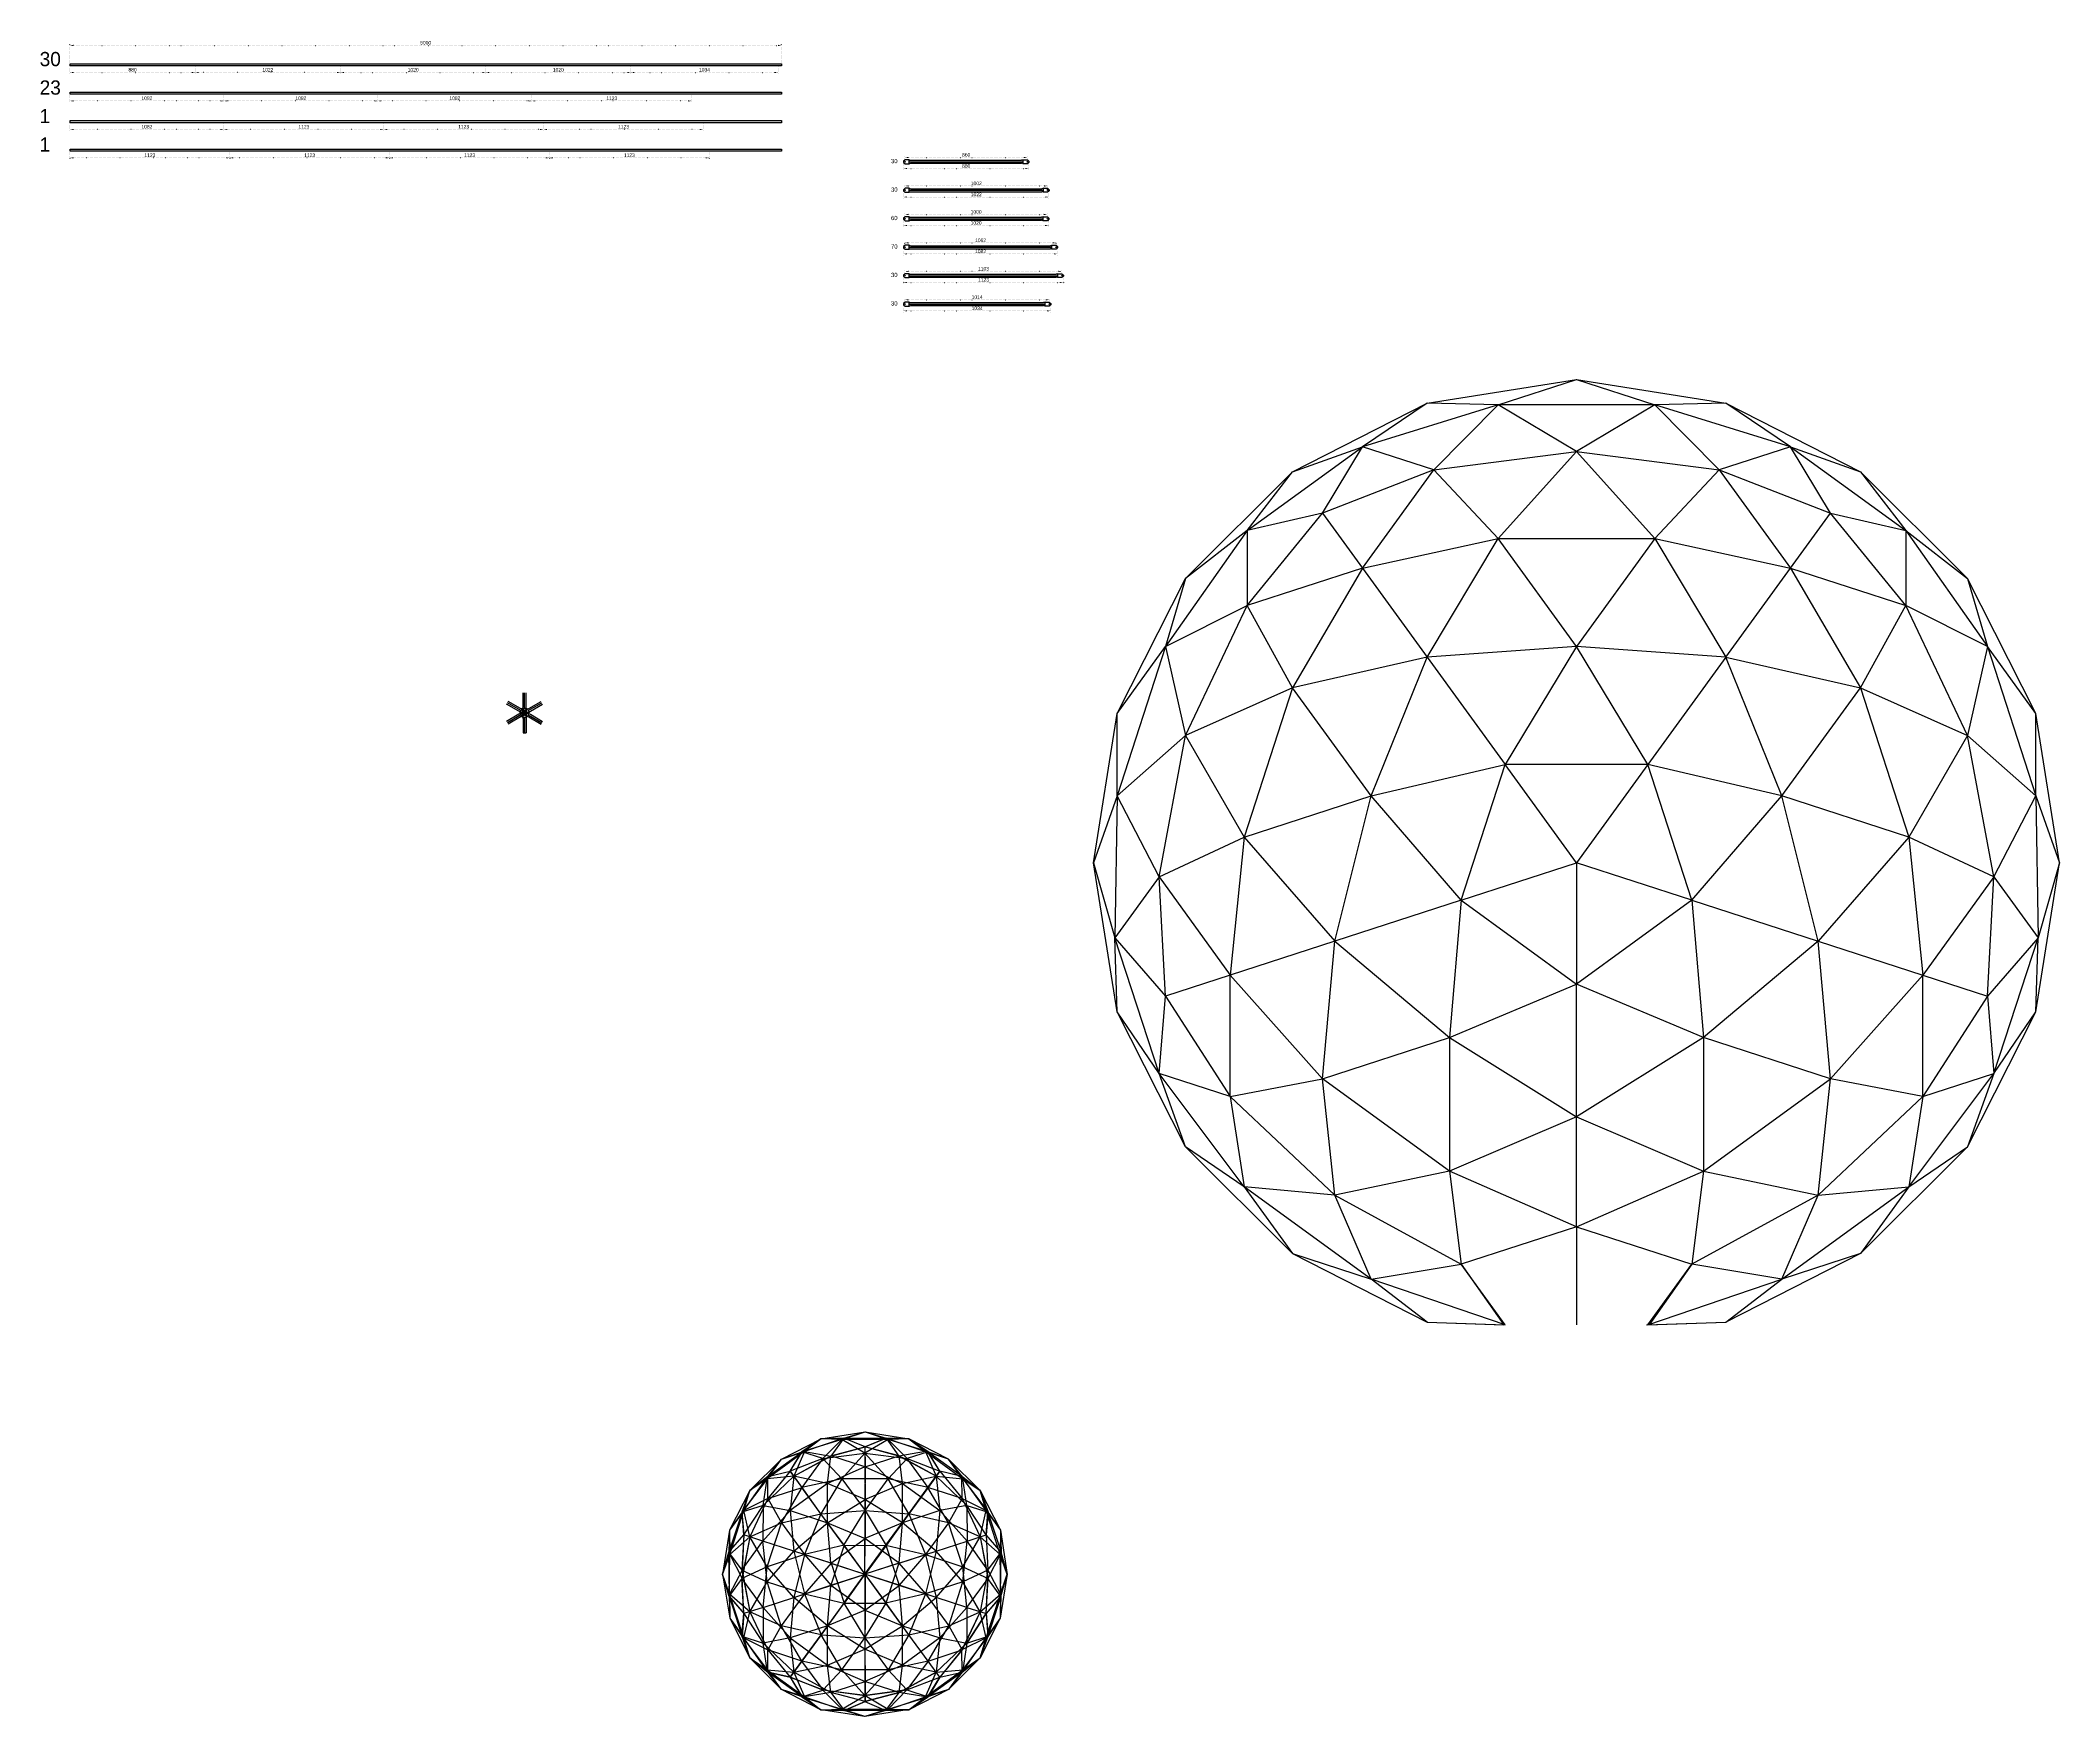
# Model space of a CAD drawing. Header units: millimetres. Extents: x -5795 to 8395, y -1000 to 10778.
import ezdxf

# ---------------------------------------------------------------- set-up
doc = ezdxf.new("R2010")
doc.units = ezdxf.units.MM
doc.header["$PDMODE"] = 35
doc.header["$PDSIZE"] = -1
doc.linetypes.add('ACAD_ISO07W100', pattern=[3, 0, -3])
for name, color, linetype in [('A', 1, 'Continuous'), ('B', 5, 'Continuous'), ('C', 3, 'Continuous'), ('D', 2, 'Continuous'), ('door', 4, 'Continuous'), ('E', 6, 'Continuous'), ('F', 7, 'Continuous')]:
    doc.layers.add(name, color=color, linetype=linetype)
doc.dimstyles.new('ISO-25', dxfattribs={"dimtxt": 2.5, "dimasz": 2.5, "dimexe": 1.25, "dimexo": 0.625, "dimtad": 1, "dimtxsty": 'Standard', "dimcen": 2.5, "dimadec": 0, "dimazin": 0, "dimtfac": 1, "dimtmove": 0, "dimatfit": 3, "dimfxl": 1, "dimarcsym": 0})

# ---------------------------------------------------------------- blocks, each defined once
blk = doc.blocks.new('edra')
at = {"layer": 'A'}
for p, q in [((-148, -203, 968), (0, 0, 1000)), ((0, 0, 1000), (148, -203, 968)), ((-443, -610, 658), (-526, -724, 447)), ((526, -724, 447), (443, -610, 658)), ((-526, -724, 447), (-295, -813, 502)), ((295, -813, 502), (526, -724, 447))]:
    blk.add_line(p, q, dxfattribs=at)
at = {"layer": 'B'}
for p, q in [((-148, -203, 968), (148, -203, 968)), ((-295, -813, 502), (-443, -610, 658)), ((443, -610, 658), (295, -813, 502))]:
    blk.add_line(p, q, dxfattribs=at)
at = {"layer": 'C'}
for p, q in [((-148, -203, 968), (0, -447, 894)), ((0, -447, 894), (148, -203, 968)), ((-162, -671, 724), (-443, -610, 658)), ((-295, -813, 502), (-162, -671, 724)), ((443, -610, 658), (162, -671, 724)), ((162, -671, 724), (295, -813, 502))]:
    blk.add_line(p, q, dxfattribs=at)
at = {"layer": 'D'}
for p, q in [((-309, -425, 851), (0, -447, 894)), ((-162, -671, 724), (-309, -425, 851)), ((0, -447, 894), (309, -425, 851)), ((309, -425, 851), (162, -671, 724)), ((0, -851, 526), (-162, -671, 724)), ((162, -671, 724), (0, -851, 526))]:
    blk.add_line(p, q, dxfattribs=at)
at = {"layer": 'E'}
for p, q in [((-162, -671, 724), (0, -447, 894)), ((0, -447, 894), (162, -671, 724)), ((162, -671, 724), (-162, -671, 724))]:
    blk.add_line(p, q, dxfattribs=at)
at = {"layer": 'F'}
for p, q in [((-148, -203, 968), (-309, -425, 851)), ((309, -425, 851), (148, -203, 968)), ((-309, -425, 851), (-443, -610, 658)), ((443, -610, 658), (309, -425, 851)), ((-295, -813, 502), (0, -851, 526)), ((0, -851, 526), (295, -813, 502))]:
    blk.add_line(p, q, dxfattribs=at)
blk = doc.blocks.new('*D47')
at = {"layer": 'A', "color": 0, "linetype": 'ACAD_ISO07W100', "lineweight": -2, "ltscale": 3, "transparency": 16777216}
for p, q in [((-5587, 10592), (-5587, 10539)), ((-5562, 10552), (-4732, 10552)), ((-4707, 10592), (-4707, 10539))]:
    blk.add_line(p, q, dxfattribs=at)
at = {"layer": 'A', "color": 0, "linetype": 'ACAD_ISO07W100', "ltscale": 3, "transparency": 16777216}
for points in [[(-5562, 10556), (-5562, 10548), (-5587, 10552)], [(-4732, 10556), (-4732, 10548), (-4707, 10552)]]:
    blk.add_solid(points, dxfattribs=at)
at = {"layer": 'Defpoints', "color": 0, "linetype": 'ACAD_ISO07W100', "ltscale": 3, "transparency": 16777216}
for p in [(-5587, 10599), (-4707, 10599), (-4707, 10552)]:
    blk.add_point(p, dxfattribs=at)
at = {"layer": 'A', "color": 0, "linetype": 'ACAD_ISO07W100', "ltscale": 3, "transparency": 16777216, "insert": (-5147, 10571), "char_height": 25, "attachment_point": 5}
blk.add_mtext('880', dxfattribs=at)
blk = doc.blocks.new('*D48')
at = {"layer": 'B', "color": 0, "linetype": 'ACAD_ISO07W100', "lineweight": -2, "ltscale": 3, "transparency": 16777216}
for p, q in [((-4707, 10592), (-4707, 10539)), ((-3710, 10552), (-4682, 10552)), ((-3685, 10592), (-3685, 10539))]:
    blk.add_line(p, q, dxfattribs=at)
at = {"layer": 'B', "color": 0, "linetype": 'ACAD_ISO07W100', "ltscale": 3, "transparency": 16777216}
for points in [[(-4682, 10556), (-4682, 10548), (-4707, 10552)], [(-3710, 10556), (-3710, 10548), (-3685, 10552)]]:
    blk.add_solid(points, dxfattribs=at)
at = {"layer": 'Defpoints', "color": 0, "linetype": 'ACAD_ISO07W100', "ltscale": 3, "transparency": 16777216}
for p in [(-4707, 10599), (-4707, 10552), (-3685, 10599)]:
    blk.add_point(p, dxfattribs=at)
at = {"layer": 'B', "color": 0, "linetype": 'ACAD_ISO07W100', "ltscale": 3, "transparency": 16777216, "insert": (-4196, 10571), "char_height": 25, "attachment_point": 5}
blk.add_mtext('1022', dxfattribs=at)
blk = doc.blocks.new('*D49')
at = {"layer": 'C', "color": 0, "linetype": 'ACAD_ISO07W100', "lineweight": -2, "ltscale": 3, "transparency": 16777216}
for p, q in [((-3685, 10592), (-3685, 10539)), ((-3660, 10552), (-2690, 10552)), ((-2665, 10592), (-2665, 10539))]:
    blk.add_line(p, q, dxfattribs=at)
at = {"layer": 'C', "color": 0, "linetype": 'ACAD_ISO07W100', "ltscale": 3, "transparency": 16777216}
for points in [[(-3660, 10556), (-3660, 10548), (-3685, 10552)], [(-2690, 10556), (-2690, 10548), (-2665, 10552)]]:
    blk.add_solid(points, dxfattribs=at)
at = {"layer": 'Defpoints', "color": 0, "linetype": 'ACAD_ISO07W100', "ltscale": 3, "transparency": 16777216}
for p in [(-3685, 10599), (-2665, 10599), (-2665, 10552)]:
    blk.add_point(p, dxfattribs=at)
at = {"layer": 'C', "color": 0, "linetype": 'ACAD_ISO07W100', "ltscale": 3, "transparency": 16777216, "insert": (-3175, 10571), "char_height": 25, "attachment_point": 5}
blk.add_mtext('1020', dxfattribs=at)
blk = doc.blocks.new('*D50')
at = {"layer": 'C', "color": 0, "linetype": 'ACAD_ISO07W100', "lineweight": -2, "ltscale": 3, "transparency": 16777216}
for p, q in [((-2665, 10592), (-2665, 10539)), ((-2640, 10552), (-1670, 10552)), ((-1645, 10592), (-1645, 10539))]:
    blk.add_line(p, q, dxfattribs=at)
at = {"layer": 'C', "color": 0, "linetype": 'ACAD_ISO07W100', "ltscale": 3, "transparency": 16777216}
for points in [[(-2640, 10556), (-2640, 10548), (-2665, 10552)], [(-1670, 10556), (-1670, 10548), (-1645, 10552)]]:
    blk.add_solid(points, dxfattribs=at)
at = {"layer": 'Defpoints', "color": 0, "linetype": 'ACAD_ISO07W100', "ltscale": 3, "transparency": 16777216}
for p in [(-2665, 10599), (-1645, 10599), (-1645, 10552)]:
    blk.add_point(p, dxfattribs=at)
at = {"layer": 'C', "color": 0, "linetype": 'ACAD_ISO07W100', "ltscale": 3, "transparency": 16777216, "insert": (-2155, 10571), "char_height": 25, "attachment_point": 5}
blk.add_mtext('1020', dxfattribs=at)
blk = doc.blocks.new('*D51')
at = {"layer": 'Defpoints', "color": 0, "linetype": 'ACAD_ISO07W100', "ltscale": 3, "transparency": 16777216}
for p in [(-1645, 10599), (-611, 10599), (-611, 10552)]:
    blk.add_point(p, dxfattribs=at)
at = {"layer": 'F', "color": 0, "linetype": 'ACAD_ISO07W100', "lineweight": -2, "ltscale": 3, "transparency": 16777216}
for p, q in [((-1645, 10592), (-1645, 10539)), ((-1620, 10552), (-636, 10552)), ((-611, 10592), (-611, 10539))]:
    blk.add_line(p, q, dxfattribs=at)
at = {"layer": 'F', "color": 0, "linetype": 'ACAD_ISO07W100', "ltscale": 3, "transparency": 16777216}
for points in [[(-1620, 10556), (-1620, 10548), (-1645, 10552)], [(-636, 10556), (-636, 10548), (-611, 10552)]]:
    blk.add_solid(points, dxfattribs=at)
at = {"layer": 'F', "color": 0, "linetype": 'ACAD_ISO07W100', "ltscale": 3, "transparency": 16777216, "insert": (-1128, 10571), "char_height": 25, "attachment_point": 5}
blk.add_mtext('1034', dxfattribs=at)
blk = doc.blocks.new('*D55')
at = {"layer": 'D', "color": 0, "linetype": 'ACAD_ISO07W100', "lineweight": -2, "ltscale": 3, "transparency": 16777216}
for p, q in [((-5587, 10392), (-5587, 10339)), ((-4505, 10392), (-4505, 10339)), ((-4530, 10352), (-5562, 10352))]:
    blk.add_line(p, q, dxfattribs=at)
at = {"layer": 'D', "color": 0, "linetype": 'ACAD_ISO07W100', "ltscale": 3, "transparency": 16777216}
for points in [[(-5562, 10356), (-5562, 10348), (-5587, 10352)], [(-4530, 10356), (-4530, 10348), (-4505, 10352)]]:
    blk.add_solid(points, dxfattribs=at)
at = {"layer": 'Defpoints', "color": 0, "linetype": 'ACAD_ISO07W100', "ltscale": 3, "transparency": 16777216}
for p in [(-5587, 10399), (-4505, 10399), (-5587, 10352)]:
    blk.add_point(p, dxfattribs=at)
at = {"layer": 'D', "color": 0, "linetype": 'ACAD_ISO07W100', "ltscale": 3, "transparency": 16777216, "insert": (-5046, 10371), "char_height": 25, "attachment_point": 5}
blk.add_mtext('1082', dxfattribs=at)
blk = doc.blocks.new('*D82')
at = {"color": 0, "linetype": 'ACAD_ISO07W100', "lineweight": -2, "ltscale": 3, "transparency": 16777216}
for p, q in [((-5587, 10620), (-5587, 10755)), ((-5562, 10742), (-612, 10742)), ((-587, 10620), (-587, 10755))]:
    blk.add_line(p, q, dxfattribs=at)
at = {"color": 0, "linetype": 'ACAD_ISO07W100', "ltscale": 3, "transparency": 16777216}
for points in [[(-5562, 10747), (-5562, 10738), (-5587, 10742)], [(-612, 10747), (-612, 10738), (-587, 10742)]]:
    blk.add_solid(points, dxfattribs=at)
at = {"layer": 'Defpoints', "color": 0, "linetype": 'ACAD_ISO07W100', "ltscale": 3, "transparency": 16777216}
for p in [(-587, 10742), (-5587, 10614), (-587, 10614)]:
    blk.add_point(p, dxfattribs=at)
at = {"color": 0, "linetype": 'ACAD_ISO07W100', "ltscale": 3, "transparency": 16777216, "insert": (-3087, 10761), "char_height": 25, "attachment_point": 5}
blk.add_mtext('5000', dxfattribs=at)
blk = doc.blocks.new('*D86')
at = {"color": 0, "linetype": 'ACAD_ISO07W100', "lineweight": -2, "ltscale": 3, "transparency": 16777216}
for p, q in [((271, 9914), (271, 9864)), ((296, 9877), (1126, 9877)), ((1151, 9914), (1151, 9864))]:
    blk.add_line(p, q, dxfattribs=at)
at = {"color": 0, "linetype": 'ACAD_ISO07W100', "ltscale": 3, "transparency": 16777216}
for points in [[(296, 9881), (296, 9873), (271, 9877)], [(1126, 9881), (1126, 9873), (1151, 9877)]]:
    blk.add_solid(points, dxfattribs=at)
at = {"layer": 'Defpoints', "color": 0, "linetype": 'ACAD_ISO07W100', "ltscale": 3, "transparency": 16777216}
for p in [(271, 9920), (1151, 9920), (1151, 9877)]:
    blk.add_point(p, dxfattribs=at)
at = {"color": 0, "linetype": 'ACAD_ISO07W100', "ltscale": 3, "transparency": 16777216, "insert": (711, 9895), "char_height": 25, "attachment_point": 5}
blk.add_mtext('880', dxfattribs=at)
blk = doc.blocks.new('*D87')
at = {"layer": 'A', "color": 0, "linetype": 'ACAD_ISO07W100', "lineweight": -2, "ltscale": 3, "transparency": 16777216}
for p, q in [((281, 9931), (281, 9967)), ((306, 9955), (1116, 9955)), ((1141, 9931), (1141, 9967))]:
    blk.add_line(p, q, dxfattribs=at)
at = {"layer": 'A', "color": 0, "linetype": 'ACAD_ISO07W100', "ltscale": 3, "transparency": 16777216}
for points in [[(306, 9959), (306, 9950), (281, 9955)], [(1116, 9959), (1116, 9950), (1141, 9955)]]:
    blk.add_solid(points, dxfattribs=at)
at = {"layer": 'Defpoints', "color": 0, "linetype": 'ACAD_ISO07W100', "ltscale": 3, "transparency": 16777216}
for p in [(1141, 9955), (281, 9924), (1141, 9924)]:
    blk.add_point(p, dxfattribs=at)
at = {"layer": 'A', "color": 0, "linetype": 'ACAD_ISO07W100', "ltscale": 3, "transparency": 16777216, "insert": (711, 9973), "char_height": 25, "attachment_point": 5}
blk.add_mtext('860', dxfattribs=at)
blk = doc.blocks.new('*D88')
at = {"color": 0, "linetype": 'ACAD_ISO07W100', "lineweight": -2, "ltscale": 3, "transparency": 16777216}
for p, q in [((271, 9714), (271, 9664)), ((296, 9677), (1268, 9677)), ((1293, 9714), (1293, 9664))]:
    blk.add_line(p, q, dxfattribs=at)
at = {"color": 0, "linetype": 'ACAD_ISO07W100', "ltscale": 3, "transparency": 16777216}
for points in [[(296, 9681), (296, 9673), (271, 9677)], [(1268, 9681), (1268, 9673), (1293, 9677)]]:
    blk.add_solid(points, dxfattribs=at)
at = {"layer": 'Defpoints', "color": 0, "linetype": 'ACAD_ISO07W100', "ltscale": 3, "transparency": 16777216}
for p in [(271, 9720), (1293, 9720), (1293, 9677)]:
    blk.add_point(p, dxfattribs=at)
at = {"color": 0, "linetype": 'ACAD_ISO07W100', "ltscale": 3, "transparency": 16777216, "insert": (782, 9695), "char_height": 25, "attachment_point": 5}
blk.add_mtext('1022', dxfattribs=at)
blk = doc.blocks.new('*D89')
at = {"layer": 'B', "color": 0, "linetype": 'ACAD_ISO07W100', "lineweight": -2, "ltscale": 3, "transparency": 16777216}
for p, q in [((281, 9731), (281, 9767)), ((306, 9755), (1258, 9755)), ((1283, 9731), (1283, 9767))]:
    blk.add_line(p, q, dxfattribs=at)
at = {"layer": 'B', "color": 0, "linetype": 'ACAD_ISO07W100', "ltscale": 3, "transparency": 16777216}
for points in [[(306, 9759), (306, 9750), (281, 9755)], [(1258, 9759), (1258, 9750), (1283, 9755)]]:
    blk.add_solid(points, dxfattribs=at)
at = {"layer": 'Defpoints', "color": 0, "linetype": 'ACAD_ISO07W100', "ltscale": 3, "transparency": 16777216}
for p in [(281, 9724), (1283, 9755), (1283, 9724)]:
    blk.add_point(p, dxfattribs=at)
at = {"layer": 'B', "color": 0, "linetype": 'ACAD_ISO07W100', "ltscale": 3, "transparency": 16777216, "insert": (782, 9773), "char_height": 25, "attachment_point": 5}
blk.add_mtext('1002', dxfattribs=at)
blk = doc.blocks.new('*D90')
at = {"color": 0, "linetype": 'ACAD_ISO07W100', "lineweight": -2, "ltscale": 3, "transparency": 16777216}
for p, q in [((271, 9514), (271, 9464)), ((1291, 9514), (1291, 9464)), ((296, 9477), (1266, 9477))]:
    blk.add_line(p, q, dxfattribs=at)
at = {"color": 0, "linetype": 'ACAD_ISO07W100', "ltscale": 3, "transparency": 16777216}
for points in [[(296, 9481), (296, 9473), (271, 9477)], [(1266, 9481), (1266, 9473), (1291, 9477)]]:
    blk.add_solid(points, dxfattribs=at)
at = {"layer": 'Defpoints', "color": 0, "linetype": 'ACAD_ISO07W100', "ltscale": 3, "transparency": 16777216}
for p in [(271, 9520), (1291, 9520), (1291, 9477)]:
    blk.add_point(p, dxfattribs=at)
at = {"color": 0, "linetype": 'ACAD_ISO07W100', "ltscale": 3, "transparency": 16777216, "insert": (781, 9495), "char_height": 25, "attachment_point": 5}
blk.add_mtext('1020', dxfattribs=at)
blk = doc.blocks.new('*D91')
at = {"layer": 'C', "color": 0, "linetype": 'ACAD_ISO07W100', "lineweight": -2, "ltscale": 3, "transparency": 16777216}
for p, q in [((281, 9531), (281, 9567)), ((306, 9555), (1256, 9555)), ((1281, 9531), (1281, 9567))]:
    blk.add_line(p, q, dxfattribs=at)
at = {"layer": 'C', "color": 0, "linetype": 'ACAD_ISO07W100', "ltscale": 3, "transparency": 16777216}
for points in [[(306, 9559), (306, 9550), (281, 9555)], [(1256, 9559), (1256, 9550), (1281, 9555)]]:
    blk.add_solid(points, dxfattribs=at)
at = {"layer": 'Defpoints', "color": 0, "linetype": 'ACAD_ISO07W100', "ltscale": 3, "transparency": 16777216}
for p in [(281, 9524), (1281, 9555), (1281, 9524)]:
    blk.add_point(p, dxfattribs=at)
at = {"layer": 'C', "color": 0, "linetype": 'ACAD_ISO07W100', "ltscale": 3, "transparency": 16777216, "insert": (781, 9573), "char_height": 25, "attachment_point": 5}
blk.add_mtext('1000', dxfattribs=at)
blk = doc.blocks.new('*D92')
at = {"color": 0, "linetype": 'ACAD_ISO07W100', "lineweight": -2, "ltscale": 3, "transparency": 16777216}
for p, q in [((271, 9314), (271, 9264)), ((296, 9277), (1328, 9277)), ((1353, 9314), (1353, 9264))]:
    blk.add_line(p, q, dxfattribs=at)
at = {"color": 0, "linetype": 'ACAD_ISO07W100', "ltscale": 3, "transparency": 16777216}
for points in [[(296, 9281), (296, 9273), (271, 9277)], [(1328, 9281), (1328, 9273), (1353, 9277)]]:
    blk.add_solid(points, dxfattribs=at)
at = {"layer": 'Defpoints', "color": 0, "linetype": 'ACAD_ISO07W100', "ltscale": 3, "transparency": 16777216}
for p in [(271, 9320), (1353, 9320), (1353, 9277)]:
    blk.add_point(p, dxfattribs=at)
at = {"color": 0, "linetype": 'ACAD_ISO07W100', "ltscale": 3, "transparency": 16777216, "insert": (812, 9295), "char_height": 25, "attachment_point": 5}
blk.add_mtext('1082', dxfattribs=at)
blk = doc.blocks.new('*D93')
at = {"layer": 'D', "color": 0, "linetype": 'ACAD_ISO07W100', "lineweight": -2, "ltscale": 3, "transparency": 16777216}
for p, q in [((281, 9331), (281, 9367)), ((1343, 9331), (1343, 9367)), ((306, 9355), (1318, 9355))]:
    blk.add_line(p, q, dxfattribs=at)
at = {"layer": 'D', "color": 0, "linetype": 'ACAD_ISO07W100', "ltscale": 3, "transparency": 16777216}
for points in [[(306, 9359), (306, 9350), (281, 9355)], [(1318, 9359), (1318, 9350), (1343, 9355)]]:
    blk.add_solid(points, dxfattribs=at)
at = {"layer": 'Defpoints', "color": 0, "linetype": 'ACAD_ISO07W100', "ltscale": 3, "transparency": 16777216}
for p in [(281, 9324), (1343, 9355), (1343, 9324)]:
    blk.add_point(p, dxfattribs=at)
at = {"layer": 'D', "color": 0, "linetype": 'ACAD_ISO07W100', "ltscale": 3, "transparency": 16777216, "insert": (812, 9373), "char_height": 25, "attachment_point": 5}
blk.add_mtext('1062', dxfattribs=at)
blk = doc.blocks.new('*D94')
at = {"color": 0, "linetype": 'ACAD_ISO07W100', "lineweight": -2, "ltscale": 3, "transparency": 16777216}
for p, q in [((271, 9114), (271, 9064)), ((1394, 9114), (1394, 9064)), ((296, 9077), (1369, 9077))]:
    blk.add_line(p, q, dxfattribs=at)
at = {"color": 0, "linetype": 'ACAD_ISO07W100', "ltscale": 3, "transparency": 16777216}
for points in [[(296, 9081), (296, 9073), (271, 9077)], [(1369, 9081), (1369, 9073), (1394, 9077)]]:
    blk.add_solid(points, dxfattribs=at)
at = {"layer": 'Defpoints', "color": 0, "linetype": 'ACAD_ISO07W100', "ltscale": 3, "transparency": 16777216}
for p in [(271, 9120), (1394, 9120), (1394, 9077)]:
    blk.add_point(p, dxfattribs=at)
at = {"color": 0, "linetype": 'ACAD_ISO07W100', "ltscale": 3, "transparency": 16777216, "insert": (833, 9095), "char_height": 25, "attachment_point": 5}
blk.add_mtext('1123', dxfattribs=at)
blk = doc.blocks.new('*D95')
at = {"layer": 'Defpoints', "color": 0, "linetype": 'ACAD_ISO07W100', "ltscale": 3, "transparency": 16777216}
for p in [(281, 9124), (1384, 9155), (1384, 9124)]:
    blk.add_point(p, dxfattribs=at)
at = {"layer": 'E', "color": 0, "linetype": 'ACAD_ISO07W100', "lineweight": -2, "ltscale": 3, "transparency": 16777216}
for p, q in [((281, 9131), (281, 9167)), ((306, 9155), (1359, 9155)), ((1384, 9131), (1384, 9167))]:
    blk.add_line(p, q, dxfattribs=at)
at = {"layer": 'E', "color": 0, "linetype": 'ACAD_ISO07W100', "ltscale": 3, "transparency": 16777216}
for points in [[(306, 9159), (306, 9150), (281, 9155)], [(1359, 9159), (1359, 9150), (1384, 9155)]]:
    blk.add_solid(points, dxfattribs=at)
at = {"layer": 'E', "color": 0, "linetype": 'ACAD_ISO07W100', "ltscale": 3, "transparency": 16777216, "insert": (833, 9173), "char_height": 25, "attachment_point": 5}
blk.add_mtext('1103', dxfattribs=at)
blk = doc.blocks.new('*D96')
at = {"color": 0, "linetype": 'ACAD_ISO07W100', "lineweight": -2, "ltscale": 3, "transparency": 16777216}
for p, q in [((271, 8914), (271, 8864)), ((296, 8877), (1280, 8877)), ((1305, 8914), (1305, 8864))]:
    blk.add_line(p, q, dxfattribs=at)
at = {"color": 0, "linetype": 'ACAD_ISO07W100', "ltscale": 3, "transparency": 16777216}
for points in [[(296, 8881), (296, 8873), (271, 8877)], [(1280, 8881), (1280, 8873), (1305, 8877)]]:
    blk.add_solid(points, dxfattribs=at)
at = {"layer": 'Defpoints', "color": 0, "linetype": 'ACAD_ISO07W100', "ltscale": 3, "transparency": 16777216}
for p in [(271, 8920), (1305, 8920), (1305, 8877)]:
    blk.add_point(p, dxfattribs=at)
at = {"color": 0, "linetype": 'ACAD_ISO07W100', "ltscale": 3, "transparency": 16777216, "insert": (788, 8895), "char_height": 25, "attachment_point": 5}
blk.add_mtext('1034', dxfattribs=at)
blk = doc.blocks.new('*D97')
at = {"layer": 'Defpoints', "color": 0, "linetype": 'ACAD_ISO07W100', "ltscale": 3, "transparency": 16777216}
for p in [(1295, 8955), (281, 8924), (1295, 8924)]:
    blk.add_point(p, dxfattribs=at)
at = {"layer": 'F', "color": 0, "linetype": 'ACAD_ISO07W100', "lineweight": -2, "ltscale": 3, "transparency": 16777216}
for p, q in [((281, 8931), (281, 8967)), ((306, 8955), (1270, 8955)), ((1295, 8931), (1295, 8967))]:
    blk.add_line(p, q, dxfattribs=at)
at = {"layer": 'F', "color": 0, "linetype": 'ACAD_ISO07W100', "ltscale": 3, "transparency": 16777216}
for points in [[(306, 8959), (306, 8950), (281, 8955)], [(1270, 8959), (1270, 8950), (1295, 8955)]]:
    blk.add_solid(points, dxfattribs=at)
at = {"layer": 'F', "color": 0, "linetype": 'ACAD_ISO07W100', "ltscale": 3, "transparency": 16777216, "insert": (788, 8973), "char_height": 25, "attachment_point": 5}
blk.add_mtext('1014', dxfattribs=at)
blk = doc.blocks.new('*D100')
at = {"layer": 'D', "color": 0, "linetype": 'ACAD_ISO07W100', "lineweight": -2, "ltscale": 3, "transparency": 16777216}
for p, q in [((-4505, 10392), (-4505, 10339)), ((-3423, 10392), (-3423, 10339)), ((-3448, 10352), (-4480, 10352))]:
    blk.add_line(p, q, dxfattribs=at)
at = {"layer": 'D', "color": 0, "linetype": 'ACAD_ISO07W100', "ltscale": 3, "transparency": 16777216}
for points in [[(-4480, 10356), (-4480, 10348), (-4505, 10352)], [(-3448, 10356), (-3448, 10348), (-3423, 10352)]]:
    blk.add_solid(points, dxfattribs=at)
at = {"layer": 'Defpoints', "color": 0, "linetype": 'ACAD_ISO07W100', "ltscale": 3, "transparency": 16777216}
for p in [(-4505, 10399), (-3423, 10399), (-4505, 10352)]:
    blk.add_point(p, dxfattribs=at)
at = {"layer": 'D', "color": 0, "linetype": 'ACAD_ISO07W100', "ltscale": 3, "transparency": 16777216, "insert": (-3964, 10371), "char_height": 25, "attachment_point": 5}
blk.add_mtext('1082', dxfattribs=at)
blk = doc.blocks.new('*D101')
at = {"layer": 'D', "color": 0, "linetype": 'ACAD_ISO07W100', "lineweight": -2, "ltscale": 3, "transparency": 16777216}
for p, q in [((-3423, 10392), (-3423, 10339)), ((-2341, 10392), (-2341, 10339)), ((-2366, 10352), (-3398, 10352))]:
    blk.add_line(p, q, dxfattribs=at)
at = {"layer": 'D', "color": 0, "linetype": 'ACAD_ISO07W100', "ltscale": 3, "transparency": 16777216}
for points in [[(-3398, 10356), (-3398, 10348), (-3423, 10352)], [(-2366, 10356), (-2366, 10348), (-2341, 10352)]]:
    blk.add_solid(points, dxfattribs=at)
at = {"layer": 'Defpoints', "color": 0, "linetype": 'ACAD_ISO07W100', "ltscale": 3, "transparency": 16777216}
for p in [(-3423, 10399), (-2341, 10399), (-3423, 10352)]:
    blk.add_point(p, dxfattribs=at)
at = {"layer": 'D', "color": 0, "linetype": 'ACAD_ISO07W100', "ltscale": 3, "transparency": 16777216, "insert": (-2882, 10371), "char_height": 25, "attachment_point": 5}
blk.add_mtext('1082', dxfattribs=at)
blk = doc.blocks.new('*D102')
at = {"layer": 'Defpoints', "color": 0, "linetype": 'ACAD_ISO07W100', "ltscale": 3, "transparency": 16777216}
for p in [(-2341, 10399), (-1218, 10399), (-2341, 10352)]:
    blk.add_point(p, dxfattribs=at)
at = {"layer": 'E', "color": 0, "linetype": 'ACAD_ISO07W100', "lineweight": -2, "ltscale": 3, "transparency": 16777216}
for p, q in [((-2341, 10392), (-2341, 10339)), ((-1218, 10392), (-1218, 10339)), ((-1243, 10352), (-2316, 10352))]:
    blk.add_line(p, q, dxfattribs=at)
at = {"layer": 'E', "color": 0, "linetype": 'ACAD_ISO07W100', "ltscale": 3, "transparency": 16777216}
for points in [[(-2316, 10356), (-2316, 10348), (-2341, 10352)], [(-1243, 10356), (-1243, 10348), (-1218, 10352)]]:
    blk.add_solid(points, dxfattribs=at)
at = {"layer": 'E', "color": 0, "linetype": 'ACAD_ISO07W100', "ltscale": 3, "transparency": 16777216, "insert": (-1779, 10371), "char_height": 25, "attachment_point": 5}
blk.add_mtext('1123', dxfattribs=at)
blk = doc.blocks.new('*D103')
at = {"layer": 'D', "color": 0, "linetype": 'ACAD_ISO07W100', "lineweight": -2, "ltscale": 3, "transparency": 16777216}
for p, q in [((-5587, 10192), (-5587, 10139)), ((-4530, 10152), (-5562, 10152)), ((-4505, 10192), (-4505, 10139))]:
    blk.add_line(p, q, dxfattribs=at)
at = {"layer": 'D', "color": 0, "linetype": 'ACAD_ISO07W100', "ltscale": 3, "transparency": 16777216}
for points in [[(-5562, 10156), (-5562, 10148), (-5587, 10152)], [(-4530, 10156), (-4530, 10148), (-4505, 10152)]]:
    blk.add_solid(points, dxfattribs=at)
at = {"layer": 'Defpoints', "color": 0, "linetype": 'ACAD_ISO07W100', "ltscale": 3, "transparency": 16777216}
for p in [(-5587, 10199), (-5587, 10152), (-4505, 10199)]:
    blk.add_point(p, dxfattribs=at)
at = {"layer": 'D', "color": 0, "linetype": 'ACAD_ISO07W100', "ltscale": 3, "transparency": 16777216, "insert": (-5046, 10171), "char_height": 25, "attachment_point": 5}
blk.add_mtext('1082', dxfattribs=at)
blk = doc.blocks.new('*D106')
at = {"layer": 'Defpoints', "color": 0, "linetype": 'ACAD_ISO07W100', "ltscale": 3, "transparency": 16777216}
for p in [(-4505, 10199), (-4505, 10152), (-3382, 10199)]:
    blk.add_point(p, dxfattribs=at)
at = {"layer": 'E', "color": 0, "linetype": 'ACAD_ISO07W100', "lineweight": -2, "ltscale": 3, "transparency": 16777216}
for p, q in [((-4505, 10192), (-4505, 10139)), ((-3407, 10152), (-4480, 10152)), ((-3382, 10192), (-3382, 10139))]:
    blk.add_line(p, q, dxfattribs=at)
at = {"layer": 'E', "color": 0, "linetype": 'ACAD_ISO07W100', "ltscale": 3, "transparency": 16777216}
for points in [[(-4480, 10156), (-4480, 10148), (-4505, 10152)], [(-3407, 10156), (-3407, 10148), (-3382, 10152)]]:
    blk.add_solid(points, dxfattribs=at)
at = {"layer": 'E', "color": 0, "linetype": 'ACAD_ISO07W100', "ltscale": 3, "transparency": 16777216, "insert": (-3943, 10171), "char_height": 25, "attachment_point": 5}
blk.add_mtext('1123', dxfattribs=at)
blk = doc.blocks.new('*D107')
at = {"layer": 'Defpoints', "color": 0, "linetype": 'ACAD_ISO07W100', "ltscale": 3, "transparency": 16777216}
for p in [(-3382, 10199), (-3382, 10152), (-2259, 10199)]:
    blk.add_point(p, dxfattribs=at)
at = {"layer": 'E', "color": 0, "linetype": 'ACAD_ISO07W100', "lineweight": -2, "ltscale": 3, "transparency": 16777216}
for p, q in [((-3382, 10192), (-3382, 10139)), ((-2284, 10152), (-3357, 10152)), ((-2259, 10192), (-2259, 10139))]:
    blk.add_line(p, q, dxfattribs=at)
at = {"layer": 'E', "color": 0, "linetype": 'ACAD_ISO07W100', "ltscale": 3, "transparency": 16777216}
for points in [[(-3357, 10156), (-3357, 10148), (-3382, 10152)], [(-2284, 10156), (-2284, 10148), (-2259, 10152)]]:
    blk.add_solid(points, dxfattribs=at)
at = {"layer": 'E', "color": 0, "linetype": 'ACAD_ISO07W100', "ltscale": 3, "transparency": 16777216, "insert": (-2820, 10171), "char_height": 25, "attachment_point": 5}
blk.add_mtext('1123', dxfattribs=at)
blk = doc.blocks.new('*D108')
at = {"layer": 'Defpoints', "color": 0, "linetype": 'ACAD_ISO07W100', "ltscale": 3, "transparency": 16777216}
for p in [(-2259, 10199), (-2259, 10152), (-1136, 10199)]:
    blk.add_point(p, dxfattribs=at)
at = {"layer": 'E', "color": 0, "linetype": 'ACAD_ISO07W100', "lineweight": -2, "ltscale": 3, "transparency": 16777216}
for p, q in [((-2259, 10192), (-2259, 10139)), ((-1161, 10152), (-2234, 10152)), ((-1136, 10192), (-1136, 10139))]:
    blk.add_line(p, q, dxfattribs=at)
at = {"layer": 'E', "color": 0, "linetype": 'ACAD_ISO07W100', "ltscale": 3, "transparency": 16777216}
for points in [[(-2234, 10156), (-2234, 10148), (-2259, 10152)], [(-1161, 10156), (-1161, 10148), (-1136, 10152)]]:
    blk.add_solid(points, dxfattribs=at)
at = {"layer": 'E', "color": 0, "linetype": 'ACAD_ISO07W100', "ltscale": 3, "transparency": 16777216, "insert": (-1697, 10171), "char_height": 25, "attachment_point": 5}
blk.add_mtext('1123', dxfattribs=at)
blk = doc.blocks.new('*D109')
at = {"layer": 'Defpoints', "color": 0, "linetype": 'ACAD_ISO07W100', "ltscale": 3, "transparency": 16777216}
for p in [(-5587, 9999), (-5587, 9952), (-4464, 9999)]:
    blk.add_point(p, dxfattribs=at)
at = {"layer": 'E', "color": 0, "linetype": 'ACAD_ISO07W100', "lineweight": -2, "ltscale": 3, "transparency": 16777216}
for p, q in [((-5587, 9992), (-5587, 9939)), ((-4489, 9952), (-5562, 9952)), ((-4464, 9992), (-4464, 9939))]:
    blk.add_line(p, q, dxfattribs=at)
at = {"layer": 'E', "color": 0, "linetype": 'ACAD_ISO07W100', "ltscale": 3, "transparency": 16777216}
for points in [[(-5562, 9956), (-5562, 9948), (-5587, 9952)], [(-4489, 9956), (-4489, 9948), (-4464, 9952)]]:
    blk.add_solid(points, dxfattribs=at)
at = {"layer": 'E', "color": 0, "linetype": 'ACAD_ISO07W100', "ltscale": 3, "transparency": 16777216, "insert": (-5025, 9971), "char_height": 25, "attachment_point": 5}
blk.add_mtext('1123', dxfattribs=at)
blk = doc.blocks.new('*D110')
at = {"layer": 'Defpoints', "color": 0, "linetype": 'ACAD_ISO07W100', "ltscale": 3, "transparency": 16777216}
for p in [(-4464, 9999), (-4464, 9952), (-3341, 9999)]:
    blk.add_point(p, dxfattribs=at)
at = {"layer": 'E', "color": 0, "linetype": 'ACAD_ISO07W100', "lineweight": -2, "ltscale": 3, "transparency": 16777216}
for p, q in [((-4464, 9992), (-4464, 9939)), ((-3366, 9952), (-4439, 9952)), ((-3341, 9992), (-3341, 9939))]:
    blk.add_line(p, q, dxfattribs=at)
at = {"layer": 'E', "color": 0, "linetype": 'ACAD_ISO07W100', "ltscale": 3, "transparency": 16777216}
for points in [[(-4439, 9956), (-4439, 9948), (-4464, 9952)], [(-3366, 9956), (-3366, 9948), (-3341, 9952)]]:
    blk.add_solid(points, dxfattribs=at)
at = {"layer": 'E', "color": 0, "linetype": 'ACAD_ISO07W100', "ltscale": 3, "transparency": 16777216, "insert": (-3902, 9971), "char_height": 25, "attachment_point": 5}
blk.add_mtext('1123', dxfattribs=at)
blk = doc.blocks.new('*D111')
at = {"layer": 'Defpoints', "color": 0, "linetype": 'ACAD_ISO07W100', "ltscale": 3, "transparency": 16777216}
for p in [(-3341, 9999), (-3341, 9952), (-2218, 9999)]:
    blk.add_point(p, dxfattribs=at)
at = {"layer": 'E', "color": 0, "linetype": 'ACAD_ISO07W100', "lineweight": -2, "ltscale": 3, "transparency": 16777216}
for p, q in [((-3341, 9992), (-3341, 9939)), ((-2243, 9952), (-3316, 9952)), ((-2218, 9992), (-2218, 9939))]:
    blk.add_line(p, q, dxfattribs=at)
at = {"layer": 'E', "color": 0, "linetype": 'ACAD_ISO07W100', "ltscale": 3, "transparency": 16777216}
for points in [[(-3316, 9956), (-3316, 9948), (-3341, 9952)], [(-2243, 9956), (-2243, 9948), (-2218, 9952)]]:
    blk.add_solid(points, dxfattribs=at)
at = {"layer": 'E', "color": 0, "linetype": 'ACAD_ISO07W100', "ltscale": 3, "transparency": 16777216, "insert": (-2779, 9971), "char_height": 25, "attachment_point": 5}
blk.add_mtext('1123', dxfattribs=at)
blk = doc.blocks.new('*D112')
at = {"layer": 'Defpoints', "color": 0, "linetype": 'ACAD_ISO07W100', "ltscale": 3, "transparency": 16777216}
for p in [(-2218, 9999), (-2218, 9952), (-1095, 9999)]:
    blk.add_point(p, dxfattribs=at)
at = {"layer": 'E', "color": 0, "linetype": 'ACAD_ISO07W100', "lineweight": -2, "ltscale": 3, "transparency": 16777216}
for p, q in [((-2218, 9992), (-2218, 9939)), ((-1120, 9952), (-2193, 9952)), ((-1095, 9992), (-1095, 9939))]:
    blk.add_line(p, q, dxfattribs=at)
at = {"layer": 'E', "color": 0, "linetype": 'ACAD_ISO07W100', "ltscale": 3, "transparency": 16777216}
for points in [[(-2193, 9956), (-2193, 9948), (-2218, 9952)], [(-1120, 9956), (-1120, 9948), (-1095, 9952)]]:
    blk.add_solid(points, dxfattribs=at)
at = {"layer": 'E', "color": 0, "linetype": 'ACAD_ISO07W100', "ltscale": 3, "transparency": 16777216, "insert": (-1656, 9971), "char_height": 25, "attachment_point": 5}
blk.add_mtext('1123', dxfattribs=at)

msp = doc.modelspace()

# ---------------------------------------------------------------- linework, layer by layer
for p, q in [((-2432.3, 6064.5), (-2518.3, 6114.2)), ((-2417.8, 6068.4), (-2513, 6123.4)), ((-2421.7, 6082.9), (-2507.7, 6132.6)), ((-2402.4, 6094), (-2402.4, 6193.4)), ((-2391.8, 6083.4), (-2391.8, 6193.4)), ((-2381.2, 6094), (-2381.2, 6193.4)), ((-2365.8, 6068.4), (-2270.5, 6123.4)), ((-2361.9, 6082.9), (-2275.9, 6132.6)), ((-2351.3, 6064.5), (-2265.2, 6114.2)), ((-2432.3, 6042.3), (-2518.3, 5992.6)), ((-2417.8, 6038.4), (-2513, 5983.4)), ((-2421.7, 6023.9), (-2507.7, 5974.2)), ((-2421.7, 6023.9), (-2351.3, 6064.5)), ((-2402.4, 6012.8), (-2402.4, 6080.6)), ((-2402.4, 6012.8), (-2402.4, 5913.4)), ((-2391.8, 6023.4), (-2391.8, 5913.4)), ((-2381.2, 6012.8), (-2381.2, 5913.4)), ((-2365.8, 6038.4), (-2270.5, 5983.4)), ((-2361.9, 6023.9), (-2275.9, 5974.2)), ((-2351.3, 6042.3), (-2265.2, 5992.6))]:
    msp.add_line(p, q)
at = {"color": 1}
for p, q in [((-2410.8, 6080.5), (-2424.8, 6056.3)), ((-2424.8, 6050.5), (-2410.8, 6026.3)), ((-2377.8, 6083.4), (-2405.8, 6083.4)), ((-2405.8, 6023.4), (-2377.8, 6023.4)), ((-2358.8, 6056.3), (-2372.8, 6080.5)), ((-2372.8, 6026.3), (-2358.8, 6050.5))]:
    msp.add_line(p, q, dxfattribs=at)
for points in [[(-586.6, 10598.6), (-5586.6, 10598.6), (-5586.6, 10613.6), (-586.6, 10613.6)], [(-586.6, 10398.6), (-5586.6, 10398.6), (-5586.6, 10413.6), (-586.6, 10413.6)], [(-586.6, 10198.6), (-5586.6, 10198.6), (-5586.6, 10213.6), (-586.6, 10213.6)], [(-586.6, 9998.6), (-5586.6, 9998.6), (-5586.6, 10013.6), (-586.6, 10013.6)]]:
    msp.add_lwpolyline(points, close=True)
for points in [[(-2424.8, 6056.3), (-2398.8, 6041.3), (-2385.1, 6044.9), (-2381.1, 6051.9), (-2384.8, 6065.5), (-2410.8, 6080.5)], [(-2410.8, 6026.3), (-2384.8, 6041.3), (-2381.1, 6054.9), (-2385.1, 6061.9), (-2398.8, 6065.5), (-2424.8, 6050.5)], [(-2405.8, 6083.4), (-2405.8, 6053.4), (-2395.8, 6043.4), (-2387.8, 6043.4), (-2377.8, 6053.4), (-2377.8, 6083.4)], [(-2377.8, 6023.4), (-2377.8, 6053.4), (-2387.8, 6063.4), (-2395.8, 6063.4), (-2405.8, 6053.4), (-2405.8, 6023.4)], [(-2372.8, 6080.5), (-2398.8, 6065.5), (-2402.5, 6051.9), (-2398.5, 6044.9), (-2384.8, 6041.3), (-2358.8, 6056.3)], [(-2358.8, 6050.5), (-2384.8, 6065.5), (-2398.5, 6061.9), (-2402.5, 6054.9), (-2398.8, 6041.3), (-2372.8, 6026.3)], [(-2402.4, 5913.4), (-2381.2, 5913.4)]]:
    msp.add_lwpolyline(points)
for centre, radius in [((-2391.8, 6053.4), 2), ((5000, 5000), 5), ((0, 0), 5)]:
    msp.add_circle(centre, radius)
for centre, major_axis in [((-2434, 6061.6), (9.19, -5.3)), ((-2420, 6021), (9.19, 5.3)), ((-2405.8, 6094), (0, -10.6)), ((-2377.8, 6012.8), (0, 10.6)), ((-2363.6, 6085.8), (-9.19, -5.3)), ((-2349.6, 6045.2), (-9.19, 5.3))]:
    msp.add_ellipse(centre, major_axis=major_axis, ratio=0.3199327, start_param=0, end_param=1.5707963)
at = {"extrusion": (0, 0, -1)}
for centre, major_axis in [((-2434, 6045.2), (9.19, 5.3)), ((-2420, 6085.8), (9.19, -5.3)), ((-2405.8, 6012.8), (0, 10.6)), ((-2377.8, 6094), (0, -10.6)), ((-2363.6, 6021), (-9.19, 5.3)), ((-2349.6, 6061.6), (-9.19, -5.3))]:
    msp.add_ellipse(centre, major_axis=major_axis, ratio=0.3199327, start_param=0, end_param=1.5707963, dxfattribs=at)
at = {"layer": 'A'}
for p, q in [((311.4, 9910.4), (311.4, 9938.4)), ((322.1, 9935), (1100.8, 9935)), ((1111.4, 9910.4), (1111.4, 9938.4)), ((311.4, 9924.4), (1111.4, 9924.4)), ((322.1, 9913.8), (1100.8, 9913.8)), ((3215.1, 7456.6, 1518.3), (3496.5, 7069.4, 2232.3)), ((6503.5, 7069.4, 2232.3), (6784.9, 7456.6, 1518.3)), ((7314.4, 6805.9, 1705.3), (6784.9, 7456.6, 1518.3)), ((5000, 5000, 3395), (4498.8, 5689.8, 3286.2)), ((5501.2, 5689.8, 3286.2), (5000, 5000, 3395)), ((4189.1, 4736.5, 3286.2), (5000, 5000, 3395)), ((5000, 5000, 3395), (5000, 4147.4, 3286.2)), ((5810.9, 4736.5, 3286.2), (5000, 5000, 3395)), ((7888, 4061.6, 1518.3), (7933.9, 4899.4, 1705.3)), ((2567.3, 4209.6, 2232.3), (2112, 4061.6, 1518.3)), ((7432.7, 4209.6, 2232.3), (7888, 4061.6, 1518.3)), ((2112, 4061.6, 1518.3), (2567.3, 3356.9, 1705.3))]:
    msp.add_line(p, q, dxfattribs=at)
at = {"layer": 'A', "extrusion": (-0.525731, 0.723607, 0.447214)}
for p, q in [((3215.1, 7456.6, 1518.3), (3496.5, 7922.1, 852.6)), ((6784.9, 7456.6, 1518.3), (6503.5, 7922.1, 852.6)), ((3997.7, 7759.2, 1705.3), (3215.1, 7456.6, 1518.3)), ((6002.3, 7759.2, 1705.3), (6784.9, 7456.6, 1518.3))]:
    msp.add_line(p, q, dxfattribs=at)
at = {"layer": 'A', "extrusion": (-0.850651, 0.276393, -0.447214)}
for p, q in [((2685.6, 6805.9, 1705.3), (3215.1, 7456.6, 1518.3)), ((3215.1, 7456.6, 1518.3), (2685.6, 7332.9, 852.6)), ((2112, 4061.6, 1518.3), (2066.1, 4899.4, 1705.3)), ((1756.3, 4473, 852.6), (2112, 4061.6, 1518.3))]:
    msp.add_line(p, q, dxfattribs=at)
at = {"layer": 'A', "extrusion": (0.850651, 0.276393, -0.447214)}
for p, q in [((6784.9, 7456.6, 1518.3), (7314.4, 7332.9, 852.6)), ((8243.7, 4473, 852.6), (7888, 4061.6, 1518.3)), ((7888, 4061.6, 1518.3), (7933.9, 3519.7, 852.6))]:
    msp.add_line(p, q, dxfattribs=at)
at = {"layer": 'A', "extrusion": (-0.525731, -0.723607, -0.447214)}
msp.add_line((2066.1, 3519.7, 852.6), (2112, 4061.6, 1518.3), dxfattribs=at)
at = {"layer": 'A', "extrusion": (0.525731, -0.723607, -0.447214)}
msp.add_line((7888, 4061.6, 1518.3), (7432.7, 3356.9, 1705.3), dxfattribs=at)
at = {"layer": 'A'}
for points in [[(311.4, 9938.4), (281.4, 9938.4), (271.4, 9928.4), (271.4, 9920.4), (281.4, 9910.4), (311.4, 9910.4)], [(1111.4, 9938.4), (1141.4, 9938.4), (1151.4, 9928.4), (1151.4, 9920.4), (1141.4, 9910.4), (1111.4, 9910.4)]]:
    msp.add_lwpolyline(points, dxfattribs=at)
for centre in [(281.4, 9924.4), (1141.4, 9924.4)]:
    msp.add_circle(centre, 2, dxfattribs=at)
for centre, start_param, end_param in [((322.1, 9938.4), 0, 1.5707963), ((1100.8, 9910.4), 3.1415927, 4.712389)]:
    msp.add_ellipse(centre, major_axis=(-10.6, 0), ratio=0.3199327, start_param=start_param, end_param=end_param, dxfattribs=at)
at = {"layer": 'A', "extrusion": (0, 0, -1)}
for centre, major_axis in [((1100.8, 9938.4), (10.6, 0)), ((322.1, 9910.4), (-10.6, 0))]:
    msp.add_ellipse(centre, major_axis=major_axis, ratio=0.3199327, start_param=0, end_param=1.5707963, dxfattribs=at)
at = {"layer": 'B'}
for p, q in [((311.4, 9710.4), (311.4, 9738.4)), ((311.4, 9724.4), (1253.4, 9724.4)), ((322.1, 9735), (1242.8, 9735)), ((322.1, 9713.8), (1242.8, 9713.8)), ((1253.4, 9710.4), (1253.4, 9738.4)), ((3496.5, 7069.4, 2232.3), (3997.7, 7759.2, 1705.3)), ((6002.3, 7759.2, 1705.3), (6503.5, 7069.4, 2232.3)), ((3496.5, 7069.4, 2232.3), (2685.6, 6805.9, 1705.3)), ((6503.5, 7069.4, 2232.3), (7314.4, 6805.9, 1705.3)), ((4189.1, 4736.5, 3286.2), (4498.8, 5689.8, 3286.2)), ((5501.2, 5689.8, 3286.2), (4498.8, 5689.8, 3286.2)), ((5810.9, 4736.5, 3286.2), (5501.2, 5689.8, 3286.2)), ((2066.1, 4899.4, 1705.3), (2567.3, 4209.6, 2232.3)), ((7933.9, 4899.4, 1705.3), (7432.7, 4209.6, 2232.3)), ((4189.1, 4736.5, 3286.2), (5000, 4147.4, 3286.2)), ((5810.9, 4736.5, 3286.2), (5000, 4147.4, 3286.2)), ((2567.3, 3356.9, 1705.3), (2567.3, 4209.6, 2232.3)), ((7432.7, 3356.9, 1705.3), (7432.7, 4209.6, 2232.3)), ((5000, 2442.1, 2232.3), (4189.1, 2178.6, 1705.3)), ((5000, 2442.1, 2232.3), (5810.9, 2178.6, 1705.3))]:
    msp.add_line(p, q, dxfattribs=at)
at = {"layer": 'B', "extrusion": (-0.850651, 0.276393, -0.447214)}
for p, q in [((2685.6, 7332.9, 852.6), (3496.5, 7922.1, 852.6)), ((2685.6, 7332.9, 852.6), (2685.6, 6805.9, 1705.3)), ((2066.1, 4899.4, 1705.3), (1756.3, 4473, 852.6)), ((2066.1, 3519.7, 852.6), (1756.3, 4473, 852.6))]:
    msp.add_line(p, q, dxfattribs=at)
at = {"layer": 'B', "extrusion": (-0.525731, 0.723607, 0.447214)}
for p, q in [((3997.7, 7759.2, 1705.3), (3496.5, 7922.1, 852.6)), ((6503.5, 7922.1, 852.6), (6002.3, 7759.2, 1705.3))]:
    msp.add_line(p, q, dxfattribs=at)
at = {"layer": 'B', "extrusion": (0.850651, 0.276393, -0.447214)}
for p, q in [((6503.5, 7922.1, 852.6), (7314.4, 7332.9, 852.6)), ((7314.4, 7332.9, 852.6), (7314.4, 6805.9, 1705.3)), ((7933.9, 4899.4, 1705.3), (8243.7, 4473, 852.6)), ((7933.9, 3519.7, 852.6), (8243.7, 4473, 852.6))]:
    msp.add_line(p, q, dxfattribs=at)
at = {"layer": 'B', "extrusion": (-0.525731, -0.723607, -0.447214)}
for p, q in [((2567.3, 3356.9, 1705.3), (2066.1, 3519.7, 852.6)), ((4498.8, 1752.3, 852.6), (4189.1, 2178.6, 1705.3))]:
    msp.add_line(p, q, dxfattribs=at)
at = {"layer": 'B', "extrusion": (0.525731, -0.723607, -0.447214)}
for p, q in [((7432.7, 3356.9, 1705.3), (7933.9, 3519.7, 852.6)), ((5501.2, 1752.3, 852.6), (5810.9, 2178.6, 1705.3))]:
    msp.add_line(p, q, dxfattribs=at)
at = {"layer": 'B'}
for points in [[(311.4, 9738.4), (281.4, 9738.4), (271.4, 9728.4), (271.4, 9720.4), (281.4, 9710.4), (311.4, 9710.4)], [(1253.4, 9738.4), (1283.4, 9738.4), (1293.4, 9728.4), (1293.4, 9720.4), (1283.4, 9710.4), (1253.4, 9710.4)]]:
    msp.add_lwpolyline(points, dxfattribs=at)
for centre in [(281.4, 9724.4), (1283.4, 9724.4)]:
    msp.add_circle(centre, 2, dxfattribs=at)
for centre, start_param, end_param in [((322.1, 9738.4), 0, 1.5707963), ((1242.8, 9710.4), 3.1415927, 4.712389)]:
    msp.add_ellipse(centre, major_axis=(-10.6, 0), ratio=0.3199327, start_param=start_param, end_param=end_param, dxfattribs=at)
at = {"layer": 'B', "extrusion": (0, 0, -1)}
for centre, major_axis in [((322.1, 9710.4), (-10.6, 0)), ((1242.8, 9738.4), (10.6, 0))]:
    msp.add_ellipse(centre, major_axis=major_axis, ratio=0.3199327, start_param=0, end_param=1.5707963, dxfattribs=at)
at = {"layer": 'C'}
for p, q in [((311.4, 9510.4), (311.4, 9538.4)), ((311.4, 9524.4), (1251.4, 9524.4)), ((322.1, 9535), (1240.8, 9535)), ((322.1, 9513.8), (1240.8, 9513.8)), ((1251.4, 9510.4), (1251.4, 9538.4)), ((4448.4, 7277.4, 2456.6), (3997.7, 7759.2, 1705.3)), ((6002.3, 7759.2, 1705.3), (5551.6, 7277.4, 2456.6)), ((3496.5, 7069.4, 2232.3), (4448.4, 7277.4, 2456.6)), ((5551.6, 7277.4, 2456.6), (6503.5, 7069.4, 2232.3)), ((3496.5, 7069.4, 2232.3), (3004.5, 6228.3, 2456.6)), ((6503.5, 7069.4, 2232.3), (6995.5, 6228.3, 2456.6)), ((3004.5, 6228.3, 2456.6), (2685.6, 6805.9, 1705.3)), ((6995.5, 6228.3, 2456.6), (7314.4, 6805.9, 1705.3)), ((5000, 6518.3, 3036.6), (4498.8, 5689.8, 3286.2)), ((5501.2, 5689.8, 3286.2), (5000, 6518.3, 3036.6)), ((3556, 5469.2, 3036.6), (4498.8, 5689.8, 3286.2)), ((6444, 5469.2, 3036.6), (5501.2, 5689.8, 3286.2)), ((4189.1, 4736.5, 3286.2), (3556, 5469.2, 3036.6)), ((5810.9, 4736.5, 3286.2), (6444, 5469.2, 3036.6)), ((2066.1, 4899.4, 1705.3), (2663.6, 5179.2, 2456.6)), ((2663.6, 5179.2, 2456.6), (2567.3, 4209.6, 2232.3)), ((7933.9, 4899.4, 1705.3), (7336.4, 5179.2, 2456.6)), ((7336.4, 5179.2, 2456.6), (7432.7, 4209.6, 2232.3)), ((4189.1, 4736.5, 3286.2), (4107.6, 3771.7, 3036.6)), ((5810.9, 4736.5, 3286.2), (5892.4, 3771.7, 3036.6)), ((3215.1, 3481.7, 2456.6), (2567.3, 4209.6, 2232.3)), ((4107.6, 3771.7, 3036.6), (5000, 4147.4, 3286.2)), ((5892.4, 3771.7, 3036.6), (5000, 4147.4, 3286.2)), ((6784.9, 3481.7, 2456.6), (7432.7, 4209.6, 2232.3)), ((2567.3, 3356.9, 1705.3), (3215.1, 3481.7, 2456.6)), ((7432.7, 3356.9, 1705.3), (6784.9, 3481.7, 2456.6)), ((5000, 2442.1, 2232.3), (4107.6, 2833.3, 2456.6)), ((4107.6, 2833.3, 2456.6), (4189.1, 2178.6, 1705.3)), ((5000, 2442.1, 2232.3), (5892.4, 2833.3, 2456.6)), ((5892.4, 2833.3, 2456.6), (5810.9, 2178.6, 1705.3))]:
    msp.add_line(p, q, dxfattribs=at)
at = {"layer": 'C', "extrusion": (-0.525731, 0.723607, 0.447214)}
for p, q in [((4448.4, 8215.8, 938.4), (3496.5, 7922.1, 852.6)), ((3997.7, 7759.2, 1705.3), (4448.4, 8215.8, 938.4)), ((6503.5, 7922.1, 852.6), (5551.6, 8215.8, 938.4)), ((5551.6, 8215.8, 938.4), (6002.3, 7759.2, 1705.3))]:
    msp.add_line(p, q, dxfattribs=at)
at = {"layer": 'C', "extrusion": (-0.850651, 0.276393, -0.447214)}
for p, q in [((3004.5, 7746.6), (3496.5, 7922.1, 852.6)), ((2685.6, 7332.9, 852.6), (3004.5, 7746.6)), ((2685.6, 7332.9, 852.6), (2112, 6518.3, 938.4)), ((2112, 6518.3, 938.4), (2685.6, 6805.9, 1705.3)), ((1771.2, 5469.2, 938.4), (1756.3, 4473, 852.6)), ((2066.1, 4899.4, 1705.3), (1771.2, 5469.2, 938.4)), ((1771.2, 3950.9), (1756.3, 4473, 852.6)), ((2066.1, 3519.7, 852.6), (1771.2, 3950.9))]:
    msp.add_line(p, q, dxfattribs=at)
at = {"layer": 'C', "extrusion": (0.850651, 0.276393, -0.447214)}
for p, q in [((6503.5, 7922.1, 852.6), (6995.5, 7746.6)), ((6995.5, 7746.6), (7314.4, 7332.9, 852.6)), ((7314.4, 7332.9, 852.6), (7888, 6518.3, 938.4)), ((7888, 6518.3, 938.4), (7314.4, 6805.9, 1705.3)), ((7933.9, 4899.4, 1705.3), (8228.8, 5469.2, 938.4)), ((8228.8, 5469.2, 938.4), (8243.7, 4473, 852.6)), ((8228.8, 3950.9), (8243.7, 4473, 852.6)), ((7933.9, 3519.7, 852.6), (8228.8, 3950.9))]:
    msp.add_line(p, q, dxfattribs=at)
at = {"layer": 'C', "extrusion": (-0.525731, -0.723607, -0.447214)}
for p, q in [((2663.6, 2722.6, 938.4), (2066.1, 3519.7, 852.6)), ((2567.3, 3356.9, 1705.3), (2663.6, 2722.6, 938.4)), ((3556, 2074.2, 938.4), (4189.1, 2178.6, 1705.3)), ((4498.8, 1752.3, 852.6), (3556, 2074.2, 938.4))]:
    msp.add_line(p, q, dxfattribs=at)
at = {"layer": 'C', "extrusion": (0.525731, -0.723607, -0.447214)}
for p, q in [((7336.4, 2722.6, 938.4), (7933.9, 3519.7, 852.6)), ((7432.7, 3356.9, 1705.3), (7336.4, 2722.6, 938.4)), ((6444, 2074.2, 938.4), (5810.9, 2178.6, 1705.3)), ((5501.2, 1752.3, 852.6), (6444, 2074.2, 938.4))]:
    msp.add_line(p, q, dxfattribs=at)
at = {"layer": 'C'}
for points in [[(311.4, 9538.4), (281.4, 9538.4), (271.4, 9528.4), (271.4, 9520.4), (281.4, 9510.4), (311.4, 9510.4)], [(1251.4, 9538.4), (1281.4, 9538.4), (1291.4, 9528.4), (1291.4, 9520.4), (1281.4, 9510.4), (1251.4, 9510.4)]]:
    msp.add_lwpolyline(points, dxfattribs=at)
for centre in [(281.4, 9524.4), (1281.4, 9524.4)]:
    msp.add_circle(centre, 2, dxfattribs=at)
for centre, start_param, end_param in [((322.1, 9538.4), 0, 1.5707963), ((1240.8, 9510.4), 3.1415927, 4.712389)]:
    msp.add_ellipse(centre, major_axis=(-10.6, 0), ratio=0.3199327, start_param=start_param, end_param=end_param, dxfattribs=at)
at = {"layer": 'C', "extrusion": (0, 0, -1)}
for centre, major_axis in [((322.1, 9510.4), (-10.6, 0)), ((1240.8, 9538.4), (10.6, 0))]:
    msp.add_ellipse(centre, major_axis=major_axis, ratio=0.3199327, start_param=0, end_param=1.5707963, dxfattribs=at)
at = {"layer": 'D'}
for p, q in [((311.4, 9310.4), (311.4, 9338.4)), ((311.4, 9324.4), (1313.4, 9324.4)), ((322.1, 9335), (1302.8, 9335)), ((322.1, 9313.8), (1302.8, 9313.8)), ((1313.4, 9310.4), (1313.4, 9338.4)), ((4448.4, 7277.4, 2456.6), (5000, 7888, 1784.9)), ((5000, 7888, 1784.9), (5551.6, 7277.4, 2456.6)), ((3950.9, 6444, 2888), (4448.4, 7277.4, 2456.6)), ((5551.6, 7277.4, 2456.6), (6049.1, 6444, 2888)), ((3950.9, 6444, 2888), (3004.5, 6228.3, 2456.6)), ((3556, 5469.2, 3036.6), (3950.9, 6444, 2888)), ((5000, 6518.3, 3036.6), (3950.9, 6444, 2888)), ((6049.1, 6444, 2888), (5000, 6518.3, 3036.6)), ((6444, 5469.2, 3036.6), (6049.1, 6444, 2888)), ((6049.1, 6444, 2888), (6995.5, 6228.3, 2456.6)), ((3004.5, 6228.3, 2456.6), (2253.4, 5892.4, 1784.9)), ((6995.5, 6228.3, 2456.6), (7746.6, 5892.4, 1784.9)), ((2253.4, 5892.4, 1784.9), (2663.6, 5179.2, 2456.6)), ((7746.6, 5892.4, 1784.9), (7336.4, 5179.2, 2456.6)), ((3302.5, 4448.4, 2888), (3556, 5469.2, 3036.6)), ((6697.5, 4448.4, 2888), (6444, 5469.2, 3036.6)), ((2663.6, 5179.2, 2456.6), (3302.5, 4448.4, 2888)), ((7336.4, 5179.2, 2456.6), (6697.5, 4448.4, 2888)), ((3215.1, 3481.7, 2456.6), (3302.5, 4448.4, 2888)), ((3302.5, 4448.4, 2888), (4107.6, 3771.7, 3036.6)), ((6697.5, 4448.4, 2888), (5892.4, 3771.7, 3036.6)), ((6784.9, 3481.7, 2456.6), (6697.5, 4448.4, 2888)), ((4107.6, 3771.7, 3036.6), (5000, 3215.1, 2888)), ((5892.4, 3771.7, 3036.6), (5000, 3215.1, 2888)), ((3302.5, 2663.6, 1784.9), (3215.1, 3481.7, 2456.6)), ((6697.5, 2663.6, 1784.9), (6784.9, 3481.7, 2456.6)), ((5000, 3215.1, 2888), (4107.6, 2833.3, 2456.6)), ((5000, 3215.1, 2888), (5892.4, 2833.3, 2456.6)), ((4107.6, 2833.3, 2456.6), (3302.5, 2663.6, 1784.9)), ((5892.4, 2833.3, 2456.6), (6697.5, 2663.6, 1784.9))]:
    msp.add_line(p, q, dxfattribs=at)
at = {"layer": 'D', "extrusion": (-0.525731, 0.723607, 0.447214)}
for p, q in [((3950.9, 8228.8), (5000, 8395)), ((5000, 8395), (6049.1, 8228.8)), ((4448.4, 8215.8, 938.4), (3950.9, 8228.8)), ((5000, 7888, 1784.9), (4448.4, 8215.8, 938.4)), ((5551.6, 8215.8, 938.4), (5000, 7888, 1784.9)), ((6049.1, 8228.8), (5551.6, 8215.8, 938.4))]:
    msp.add_line(p, q, dxfattribs=at)
at = {"layer": 'D', "extrusion": (-0.850651, 0.276393, -0.447214)}
for p, q in [((3004.5, 7746.6), (3950.9, 8228.8)), ((2253.4, 6995.5), (3004.5, 7746.6)), ((1771.2, 6049.1), (2253.4, 6995.5)), ((2253.4, 6995.5), (2112, 6518.3, 938.4)), ((2112, 6518.3, 938.4), (2253.4, 5892.4, 1784.9)), ((1605, 5000), (1771.2, 6049.1)), ((2253.4, 5892.4, 1784.9), (1771.2, 5469.2, 938.4)), ((1771.2, 5469.2, 938.4), (1605, 5000)), ((1771.2, 3950.9), (1605, 5000)), ((2253.4, 3004.5), (1771.2, 3950.9))]:
    msp.add_line(p, q, dxfattribs=at)
at = {"layer": 'D', "extrusion": (0.850651, 0.276393, -0.447214)}
for p, q in [((6049.1, 8228.8), (6995.5, 7746.6)), ((6995.5, 7746.6), (7746.6, 6995.5)), ((8228.8, 6049.1), (7746.6, 6995.5)), ((7746.6, 6995.5), (7888, 6518.3, 938.4)), ((7888, 6518.3, 938.4), (7746.6, 5892.4, 1784.9)), ((8395, 5000), (8228.8, 6049.1)), ((7746.6, 5892.4, 1784.9), (8228.8, 5469.2, 938.4)), ((8228.8, 5469.2, 938.4), (8395, 5000)), ((8228.8, 3950.9), (8395, 5000)), ((7746.6, 3004.5), (8228.8, 3950.9))]:
    msp.add_line(p, q, dxfattribs=at)
at = {"layer": 'D', "extrusion": (-0.525731, -0.723607, -0.447214)}
for p, q in [((2253.4, 3004.5), (3004.5, 2253.4)), ((2663.6, 2722.6, 938.4), (2253.4, 3004.5)), ((3302.5, 2663.6, 1784.9), (2663.6, 2722.6, 938.4)), ((3556, 2074.2, 938.4), (3302.5, 2663.6, 1784.9)), ((3004.5, 2253.4), (3950.9, 1771.2)), ((3950.9, 1771.2), (3556, 2074.2, 938.4))]:
    msp.add_line(p, q, dxfattribs=at)
at = {"layer": 'D', "extrusion": (0.525731, -0.723607, -0.447214)}
for p, q in [((7746.6, 3004.5), (6995.5, 2253.4)), ((7336.4, 2722.6, 938.4), (7746.6, 3004.5)), ((6697.5, 2663.6, 1784.9), (7336.4, 2722.6, 938.4)), ((6444, 2074.2, 938.4), (6697.5, 2663.6, 1784.9)), ((6995.5, 2253.4), (6049.1, 1771.2)), ((6049.1, 1771.2), (6444, 2074.2, 938.4))]:
    msp.add_line(p, q, dxfattribs=at)
at = {"layer": 'D'}
for points in [[(311.4, 9338.4), (281.4, 9338.4), (271.4, 9328.4), (271.4, 9320.4), (281.4, 9310.4), (311.4, 9310.4)], [(1313.4, 9338.4), (1343.4, 9338.4), (1353.4, 9328.4), (1353.4, 9320.4), (1343.4, 9310.4), (1313.4, 9310.4)]]:
    msp.add_lwpolyline(points, dxfattribs=at)
for centre in [(281.4, 9324.4), (1343.4, 9324.4)]:
    msp.add_circle(centre, 2, dxfattribs=at)
for centre, start_param, end_param in [((322.1, 9338.4), 0, 1.5707963), ((1302.8, 9310.4), 3.1415927, 4.712389)]:
    msp.add_ellipse(centre, major_axis=(-10.6, 0), ratio=0.3199327, start_param=start_param, end_param=end_param, dxfattribs=at)
at = {"layer": 'D', "extrusion": (0, 0, -1)}
for centre, major_axis in [((322.1, 9310.4), (-10.6, 0)), ((1302.8, 9338.4), (10.6, 0))]:
    msp.add_ellipse(centre, major_axis=major_axis, ratio=0.3199327, start_param=0, end_param=1.5707963, dxfattribs=at)
at = {"layer": 'door'}
for p, q in [((5000, 2442.1, 2232.3), (5000, 1752.3, 2020)), ((4189.1, 2178.6, 1705.3), (4488.8, 1752.3, 2020)), ((5810.9, 2178.6, 1705.3), (5511.2, 1752.3, 2020)), ((3950.9, 1771.2), (4488.8, 1752.3)), ((5491.2, 1752.3), (6049.1, 1771.2))]:
    msp.add_line(p, q, dxfattribs=at)
at = {"layer": 'E'}
for p, q in [((311.4, 9110.4), (311.4, 9138.4)), ((311.4, 9124.4), (1354.4, 9124.4)), ((322.1, 9135), (1343.8, 9135)), ((322.1, 9113.8), (1343.8, 9113.8)), ((1354.4, 9110.4), (1354.4, 9138.4)), ((5000, 6518.3, 3036.6), (4448.4, 7277.4, 2456.6)), ((4448.4, 7277.4, 2456.6), (5551.6, 7277.4, 2456.6)), ((5551.6, 7277.4, 2456.6), (5000, 6518.3, 3036.6)), ((3004.5, 6228.3, 2456.6), (2663.6, 5179.2, 2456.6)), ((3556, 5469.2, 3036.6), (3004.5, 6228.3, 2456.6)), ((6444, 5469.2, 3036.6), (6995.5, 6228.3, 2456.6)), ((6995.5, 6228.3, 2456.6), (7336.4, 5179.2, 2456.6)), ((2663.6, 5179.2, 2456.6), (3556, 5469.2, 3036.6)), ((7336.4, 5179.2, 2456.6), (6444, 5469.2, 3036.6)), ((3215.1, 3481.7, 2456.6), (4107.6, 3771.7, 3036.6)), ((4107.6, 3771.7, 3036.6), (4107.6, 2833.3, 2456.6)), ((6784.9, 3481.7, 2456.6), (5892.4, 3771.7, 3036.6)), ((5892.4, 3771.7, 3036.6), (5892.4, 2833.3, 2456.6)), ((4107.6, 2833.3, 2456.6), (3215.1, 3481.7, 2456.6)), ((5892.4, 2833.3, 2456.6), (6784.9, 3481.7, 2456.6))]:
    msp.add_line(p, q, dxfattribs=at)
at = {"layer": 'E', "extrusion": (-0.525731, 0.723607, 0.447214)}
for p, q in [((4448.4, 8215.8, 938.4), (5000, 8395)), ((5000, 8395), (5551.6, 8215.8, 938.4)), ((5551.6, 8215.8, 938.4), (4448.4, 8215.8, 938.4))]:
    msp.add_line(p, q, dxfattribs=at)
at = {"layer": 'E', "extrusion": (-0.850651, 0.276393, -0.447214)}
for p, q in [((1771.2, 6049.1), (2112, 6518.3, 938.4)), ((2112, 6518.3, 938.4), (1771.2, 5469.2, 938.4)), ((1771.2, 5469.2, 938.4), (1771.2, 6049.1))]:
    msp.add_line(p, q, dxfattribs=at)
at = {"layer": 'E', "extrusion": (0.850651, 0.276393, -0.447214)}
for p, q in [((8228.8, 6049.1), (7888, 6518.3, 938.4)), ((7888, 6518.3, 938.4), (8228.8, 5469.2, 938.4)), ((8228.8, 5469.2, 938.4), (8228.8, 6049.1))]:
    msp.add_line(p, q, dxfattribs=at)
at = {"layer": 'E', "extrusion": (-0.525731, -0.723607, -0.447214)}
for p, q in [((2663.6, 2722.6, 938.4), (3004.5, 2253.4)), ((3556, 2074.2, 938.4), (2663.6, 2722.6, 938.4)), ((3004.5, 2253.4), (3556, 2074.2, 938.4))]:
    msp.add_line(p, q, dxfattribs=at)
at = {"layer": 'E', "extrusion": (0.525731, -0.723607, -0.447214)}
for p, q in [((6444, 2074.2, 938.4), (7336.4, 2722.6, 938.4)), ((7336.4, 2722.6, 938.4), (6995.5, 2253.4)), ((6995.5, 2253.4), (6444, 2074.2, 938.4))]:
    msp.add_line(p, q, dxfattribs=at)
at = {"layer": 'E'}
for points in [[(311.4, 9138.4), (281.4, 9138.4), (271.4, 9128.4), (271.4, 9120.4), (281.4, 9110.4), (311.4, 9110.4)], [(1354.4, 9138.4), (1384.4, 9138.4), (1394.4, 9128.4), (1394.4, 9120.4), (1384.4, 9110.4), (1354.4, 9110.4)]]:
    msp.add_lwpolyline(points, dxfattribs=at)
for centre in [(281.4, 9124.4), (1384.4, 9124.4)]:
    msp.add_circle(centre, 2, dxfattribs=at)
for centre, start_param, end_param in [((322.1, 9138.4), 0, 1.5707963), ((1343.8, 9110.4), 3.1415927, 4.712389)]:
    msp.add_ellipse(centre, major_axis=(-10.6, 0), ratio=0.3199327, start_param=start_param, end_param=end_param, dxfattribs=at)
at = {"layer": 'E', "extrusion": (0, 0, -1)}
for centre, major_axis in [((322.1, 9110.4), (-10.6, 0)), ((1343.8, 9138.4), (10.6, 0))]:
    msp.add_ellipse(centre, major_axis=major_axis, ratio=0.3199327, start_param=0, end_param=1.5707963, dxfattribs=at)
at = {"layer": 'F'}
for p, q in [((311.4, 8910.4), (311.4, 8938.4)), ((311.4, 8924.4), (1265.4, 8924.4)), ((322.1, 8935), (1254.8, 8935)), ((322.1, 8913.8), (1254.8, 8913.8)), ((1265.4, 8910.4), (1265.4, 8938.4)), ((3496.5, 7069.4, 2232.3), (3950.9, 6444, 2888)), ((6049.1, 6444, 2888), (6503.5, 7069.4, 2232.3)), ((7746.6, 5892.4, 1784.9), (7314.4, 6805.9, 1705.3)), ((3950.9, 6444, 2888), (4498.8, 5689.8, 3286.2)), ((6049.1, 6444, 2888), (5501.2, 5689.8, 3286.2)), ((7933.9, 4899.4, 1705.3), (7746.6, 5892.4, 1784.9)), ((4189.1, 4736.5, 3286.2), (3302.5, 4448.4, 2888)), ((5810.9, 4736.5, 3286.2), (6697.5, 4448.4, 2888)), ((3302.5, 4448.4, 2888), (2567.3, 4209.6, 2232.3)), ((6697.5, 4448.4, 2888), (7432.7, 4209.6, 2232.3)), ((5000, 3215.1, 2888), (5000, 4147.4, 3286.2)), ((2567.3, 3356.9, 1705.3), (3302.5, 2663.6, 1784.9)), ((5000, 2442.1, 2232.3), (5000, 3215.1, 2888)), ((3302.5, 2663.6, 1784.9), (4189.1, 2178.6, 1705.3))]:
    msp.add_line(p, q, dxfattribs=at)
at = {"layer": 'F', "extrusion": (-0.525731, 0.723607, 0.447214)}
for p, q in [((3950.9, 8228.8), (3496.5, 7922.1, 852.6)), ((6503.5, 7922.1, 852.6), (6049.1, 8228.8)), ((3997.7, 7759.2, 1705.3), (5000, 7888, 1784.9)), ((5000, 7888, 1784.9), (6002.3, 7759.2, 1705.3))]:
    msp.add_line(p, q, dxfattribs=at)
at = {"layer": 'F', "extrusion": (-0.850651, 0.276393, -0.447214)}
for p, q in [((2685.6, 7332.9, 852.6), (2253.4, 6995.5)), ((2253.4, 5892.4, 1784.9), (2685.6, 6805.9, 1705.3)), ((2066.1, 4899.4, 1705.3), (2253.4, 5892.4, 1784.9)), ((1605, 5000), (1756.3, 4473, 852.6))]:
    msp.add_line(p, q, dxfattribs=at)
at = {"layer": 'F', "extrusion": (0.850651, 0.276393, -0.447214)}
for p, q in [((7314.4, 7332.9, 852.6), (7746.6, 6995.5)), ((8395, 5000), (8243.7, 4473, 852.6)), ((7933.9, 3519.7, 852.6), (7746.6, 3004.5))]:
    msp.add_line(p, q, dxfattribs=at)
at = {"layer": 'F', "extrusion": (-0.525731, -0.723607, -0.447214)}
msp.add_line((2253.4, 3004.5), (2066.1, 3519.7, 852.6), dxfattribs=at)
at = {"layer": 'F', "extrusion": (0.525731, -0.723607, -0.447214)}
for p, q in [((7432.7, 3356.9, 1705.3), (6697.5, 2663.6, 1784.9)), ((6697.5, 2663.6, 1784.9), (5810.9, 2178.6, 1705.3)), ((3950.9, 1771.2), (4498.8, 1752.3, 852.6)), ((5501.2, 1752.3, 852.6), (6049.1, 1771.2))]:
    msp.add_line(p, q, dxfattribs=at)
at = {"layer": 'F'}
for points in [[(311.4, 8938.4), (281.4, 8938.4), (271.4, 8928.4), (271.4, 8920.4), (281.4, 8910.4), (311.4, 8910.4)], [(1265.4, 8938.4), (1295.4, 8938.4), (1305.4, 8928.4), (1305.4, 8920.4), (1295.4, 8910.4), (1265.4, 8910.4)]]:
    msp.add_lwpolyline(points, dxfattribs=at)
for centre in [(281.4, 8924.4), (1295.4, 8924.4)]:
    msp.add_circle(centre, 2, dxfattribs=at)
for centre, start_param, end_param in [((322.1, 8938.4), 0, 1.5707963), ((1254.8, 8910.4), 3.1415927, 4.712389)]:
    msp.add_ellipse(centre, major_axis=(-10.6, 0), ratio=0.3199327, start_param=start_param, end_param=end_param, dxfattribs=at)
at = {"layer": 'F', "extrusion": (0, 0, -1)}
for centre, major_axis in [((322.1, 8910.4), (-10.6, 0)), ((1254.8, 8938.4), (10.6, 0))]:
    msp.add_ellipse(centre, major_axis=major_axis, ratio=0.3199327, start_param=0, end_param=1.5707963, dxfattribs=at)

# ---------------------------------------------------------------- block references
at = {"xscale": -1}
for rotation in [216.0000000000003, 72.00000000000006]:
    msp.add_blockref('edra', (0, 0), dxfattribs=dict(at, rotation=rotation))
at = {"extrusion": (-0.525731, 0.723607, -0.447214), "xscale": -1, "rotation": 252.0000000000025}
msp.add_blockref('edra', (0, 0), dxfattribs=at)
for rotation in [144.0000000000003, 288.0000000000006]:
    msp.add_blockref('edra', (0, 0), dxfattribs=dict(rotation=rotation))
at = {"extrusion": (-0.850651, -0.276393, -0.447214)}
for rotation in [251.9999999999998, 36.00000000000009]:
    msp.add_blockref('edra', (0, 0), dxfattribs=dict(at, rotation=rotation))
at = {"extrusion": (-0.525731, 0.723607, -0.447214)}
for rotation in [180.0000000000022, 323.9999999999996]:
    msp.add_blockref('edra', (0, 0), dxfattribs=dict(at, rotation=rotation))
at = {"extrusion": (-0.850651, -0.276393, -0.447214), "xscale": -1}
for rotation in [323.9999999999999, 179.9999999999996, 108.0000000000002]:
    msp.add_blockref('edra', (0, 0), dxfattribs=dict(at, rotation=rotation))
at = {"extrusion": (0.525731, 0.723607, -0.447214), "xscale": -1, "rotation": 179.9999999999999}
msp.add_blockref('edra', (0, 0), dxfattribs=at)
at = {"extrusion": (0.850651, -0.276393, -0.447214)}
for rotation in [35.99999999999978, 180]:
    msp.add_blockref('edra', (0, 0), dxfattribs=dict(at, rotation=rotation))
at = {"extrusion": (0.850651, -0.276393, -0.447214), "xscale": -1}
for rotation in [107.9999999999998, 323.9999999999995, 252.0000000000001]:
    msp.add_blockref('edra', (0, 0), dxfattribs=dict(at, rotation=rotation))
at = {"extrusion": (0.525731, -0.723607, 0.447214), "rotation": 288}
msp.add_blockref('edra', (0, 0), dxfattribs=at)
msp.add_blockref('edra', (0, 0))

# ---------------------------------------------------------------- texts
for s, p in [('30', (-5799.8, 10596.3)), ('23', (-5799.8, 10396.3)), ('1', (-5799.8, 10196.3)), ('1', (-5799.8, 9996.3))]:
    msp.add_text(s, height=100).set_placement(p)
at = {"layer": 'A'}
msp.add_text('30', height=30, dxfattribs=at).set_placement((182.9, 9914.6))
at = {"layer": 'B'}
msp.add_text('30', height=30, dxfattribs=at).set_placement((182.9, 9714.6))
at = {"layer": 'C'}
msp.add_text('60', height=30, dxfattribs=at).set_placement((182.9, 9514.6))
at = {"layer": 'D'}
msp.add_text('70', height=30, dxfattribs=at).set_placement((182.9, 9314.6))
at = {"layer": 'E'}
msp.add_text('30', height=30, dxfattribs=at).set_placement((182.9, 9114.6))
at = {"layer": 'F'}
msp.add_text('30', height=30, dxfattribs=at).set_placement((182.9, 8914.6))

# ---------------------------------------------------------------- dimensions: what is measured, and where the dimension line sits
at = {"linetype": 'ACAD_ISO07W100', "ltscale": 3}
for base, p1, p2, picture, middle in [((-586.6, 10742.4), (-5586.6, 10613.6), (-586.6, 10613.6), '*D82', (-3086.6, 10761.1)), ((1151.4, 9876.7), (271.4, 9920.4), (1151.4, 9920.4), '*D86', (711.4, 9895.5)), ((1293.4, 9676.7), (271.4, 9720.4), (1293.4, 9720.4), '*D88', (782.4, 9695.5)), ((1291.4, 9476.7), (271.4, 9520.4), (1291.4, 9520.4), '*D90', (781.4, 9495.5)), ((1353.4, 9276.7), (271.4, 9320.4), (1353.4, 9320.4), '*D92', (812.4, 9295.5)), ((1394.4, 9076.7), (271.4, 9120.4), (1394.4, 9120.4), '*D94', (832.9, 9095.5)), ((1305.4, 8876.7), (271.4, 8920.4), (1305.4, 8920.4), '*D96', (788.4, 8895.5))]:
    dim = msp.add_linear_dim(base=base, p1=p1, p2=p2, dimstyle='ISO-25', override={"dimscale": 10, "dimdec": 0}, dxfattribs=at)
    dim.commit()
    dim.dimension.update_dxf_attribs({"geometry": picture, "text_midpoint": middle})
at = {"layer": 'A', "linetype": 'ACAD_ISO07W100', "ltscale": 3}
for base, p1, p2, picture, middle in [((-4706.6, 10552), (-5586.6, 10598.6), (-4706.6, 10598.6), '*D47', (-5146.6, 10570.7)), ((1141.4, 9954.6), (281.4, 9924.4), (1141.4, 9924.4), '*D87', (711.4, 9973.4))]:
    dim = msp.add_linear_dim(base=base, p1=p1, p2=p2, dimstyle='ISO-25', override={"dimscale": 10, "dimdec": 0}, dxfattribs=at)
    dim.commit()
    dim.dimension.update_dxf_attribs({"geometry": picture, "text_midpoint": middle})
at = {"layer": 'B', "linetype": 'ACAD_ISO07W100', "ltscale": 3}
dim = msp.add_linear_dim(base=(-4706.6, 10552), p1=(-3684.6, 10598.6), p2=(-4706.6, 10598.6), angle=180, dimstyle='ISO-25', override={"dimscale": 10, "dimdec": 0}, dxfattribs=at)
dim.commit()
dim.dimension.update_dxf_attribs({"geometry": '*D48', "text_midpoint": (-4195.6, 10570.7)})
dim = msp.add_linear_dim(base=(1283.4, 9754.6), p1=(281.4, 9724.4), p2=(1283.4, 9724.4), dimstyle='ISO-25', override={"dimscale": 10, "dimdec": 0}, dxfattribs=at)
dim.commit()
dim.dimension.update_dxf_attribs({"geometry": '*D89', "text_midpoint": (782.4, 9773.4)})
at = {"layer": 'C', "linetype": 'ACAD_ISO07W100', "ltscale": 3}
for base, p1, p2, picture, middle in [((-2664.6, 10552), (-3684.6, 10598.6), (-2664.6, 10598.6), '*D49', (-3174.6, 10570.7)), ((-1644.6, 10552), (-2664.6, 10598.6), (-1644.6, 10598.6), '*D50', (-2154.6, 10570.7)), ((1281.4, 9554.6), (281.4, 9524.4), (1281.4, 9524.4), '*D91', (781.4, 9573.4))]:
    dim = msp.add_linear_dim(base=base, p1=p1, p2=p2, dimstyle='ISO-25', override={"dimscale": 10, "dimdec": 0}, dxfattribs=at)
    dim.commit()
    dim.dimension.update_dxf_attribs({"geometry": picture, "text_midpoint": middle})
at = {"layer": 'D', "linetype": 'ACAD_ISO07W100', "ltscale": 3}
for base, p1, p2, picture, middle in [((-5586.6, 10352), (-4504.6, 10398.6), (-5586.6, 10398.6), '*D55', (-5045.6, 10370.7)), ((-4504.6, 10352), (-3422.6, 10398.6), (-4504.6, 10398.6), '*D100', (-3963.6, 10370.7)), ((-3422.6, 10352), (-2340.6, 10398.6), (-3422.6, 10398.6), '*D101', (-2881.6, 10370.7)), ((-5586.6, 10152), (-4504.6, 10198.6), (-5586.6, 10198.6), '*D103', (-5045.6, 10170.7))]:
    dim = msp.add_linear_dim(base=base, p1=p1, p2=p2, angle=180, dimstyle='ISO-25', override={"dimscale": 10, "dimdec": 0}, dxfattribs=at)
    dim.commit()
    dim.dimension.update_dxf_attribs({"geometry": picture, "text_midpoint": middle})
dim = msp.add_linear_dim(base=(1343.4, 9354.6), p1=(281.4, 9324.4), p2=(1343.4, 9324.4), dimstyle='ISO-25', override={"dimscale": 10, "dimdec": 0}, dxfattribs=at)
dim.commit()
dim.dimension.update_dxf_attribs({"geometry": '*D93', "text_midpoint": (812.4, 9373.4)})
at = {"layer": 'E', "linetype": 'ACAD_ISO07W100', "ltscale": 3}
for base, p1, p2, picture, middle in [((-2340.6, 10352), (-1217.6, 10398.6), (-2340.6, 10398.6), '*D102', (-1779.1, 10370.7)), ((-4504.6, 10152), (-3381.6, 10198.6), (-4504.6, 10198.6), '*D106', (-3943.1, 10170.7)), ((-3381.6, 10152), (-2258.6, 10198.6), (-3381.6, 10198.6), '*D107', (-2820.1, 10170.7)), ((-2258.6, 10152), (-1135.6, 10198.6), (-2258.6, 10198.6), '*D108', (-1697.1, 10170.7)), ((-5586.6, 9952), (-4463.6, 9998.6), (-5586.6, 9998.6), '*D109', (-5025.1, 9970.7)), ((-4463.6, 9952), (-3340.6, 9998.6), (-4463.6, 9998.6), '*D110', (-3902.1, 9970.7)), ((-3340.6, 9952), (-2217.6, 9998.6), (-3340.6, 9998.6), '*D111', (-2779.1, 9970.7)), ((-2217.6, 9952), (-1094.6, 9998.6), (-2217.6, 9998.6), '*D112', (-1656.1, 9970.7))]:
    dim = msp.add_linear_dim(base=base, p1=p1, p2=p2, angle=180, dimstyle='ISO-25', override={"dimscale": 10, "dimdec": 0}, dxfattribs=at)
    dim.commit()
    dim.dimension.update_dxf_attribs({"geometry": picture, "text_midpoint": middle})
dim = msp.add_linear_dim(base=(1384.4, 9154.6), p1=(281.4, 9124.4), p2=(1384.4, 9124.4), dimstyle='ISO-25', override={"dimscale": 10, "dimdec": 0}, dxfattribs=at)
dim.commit()
dim.dimension.update_dxf_attribs({"geometry": '*D95', "text_midpoint": (832.9, 9173.4)})
at = {"layer": 'F', "linetype": 'ACAD_ISO07W100', "ltscale": 3}
for base, p1, p2, picture, middle in [((-610.6, 10552), (-1644.6, 10598.6), (-610.6, 10598.6), '*D51', (-1127.6, 10570.7)), ((1295.4, 8954.6), (281.4, 8924.4), (1295.4, 8924.4), '*D97', (788.4, 8973.4))]:
    dim = msp.add_linear_dim(base=base, p1=p1, p2=p2, dimstyle='ISO-25', override={"dimscale": 10, "dimdec": 0}, dxfattribs=at)
    dim.commit()
    dim.dimension.update_dxf_attribs({"geometry": picture, "text_midpoint": middle})

doc.saveas('drawing.dxf')
